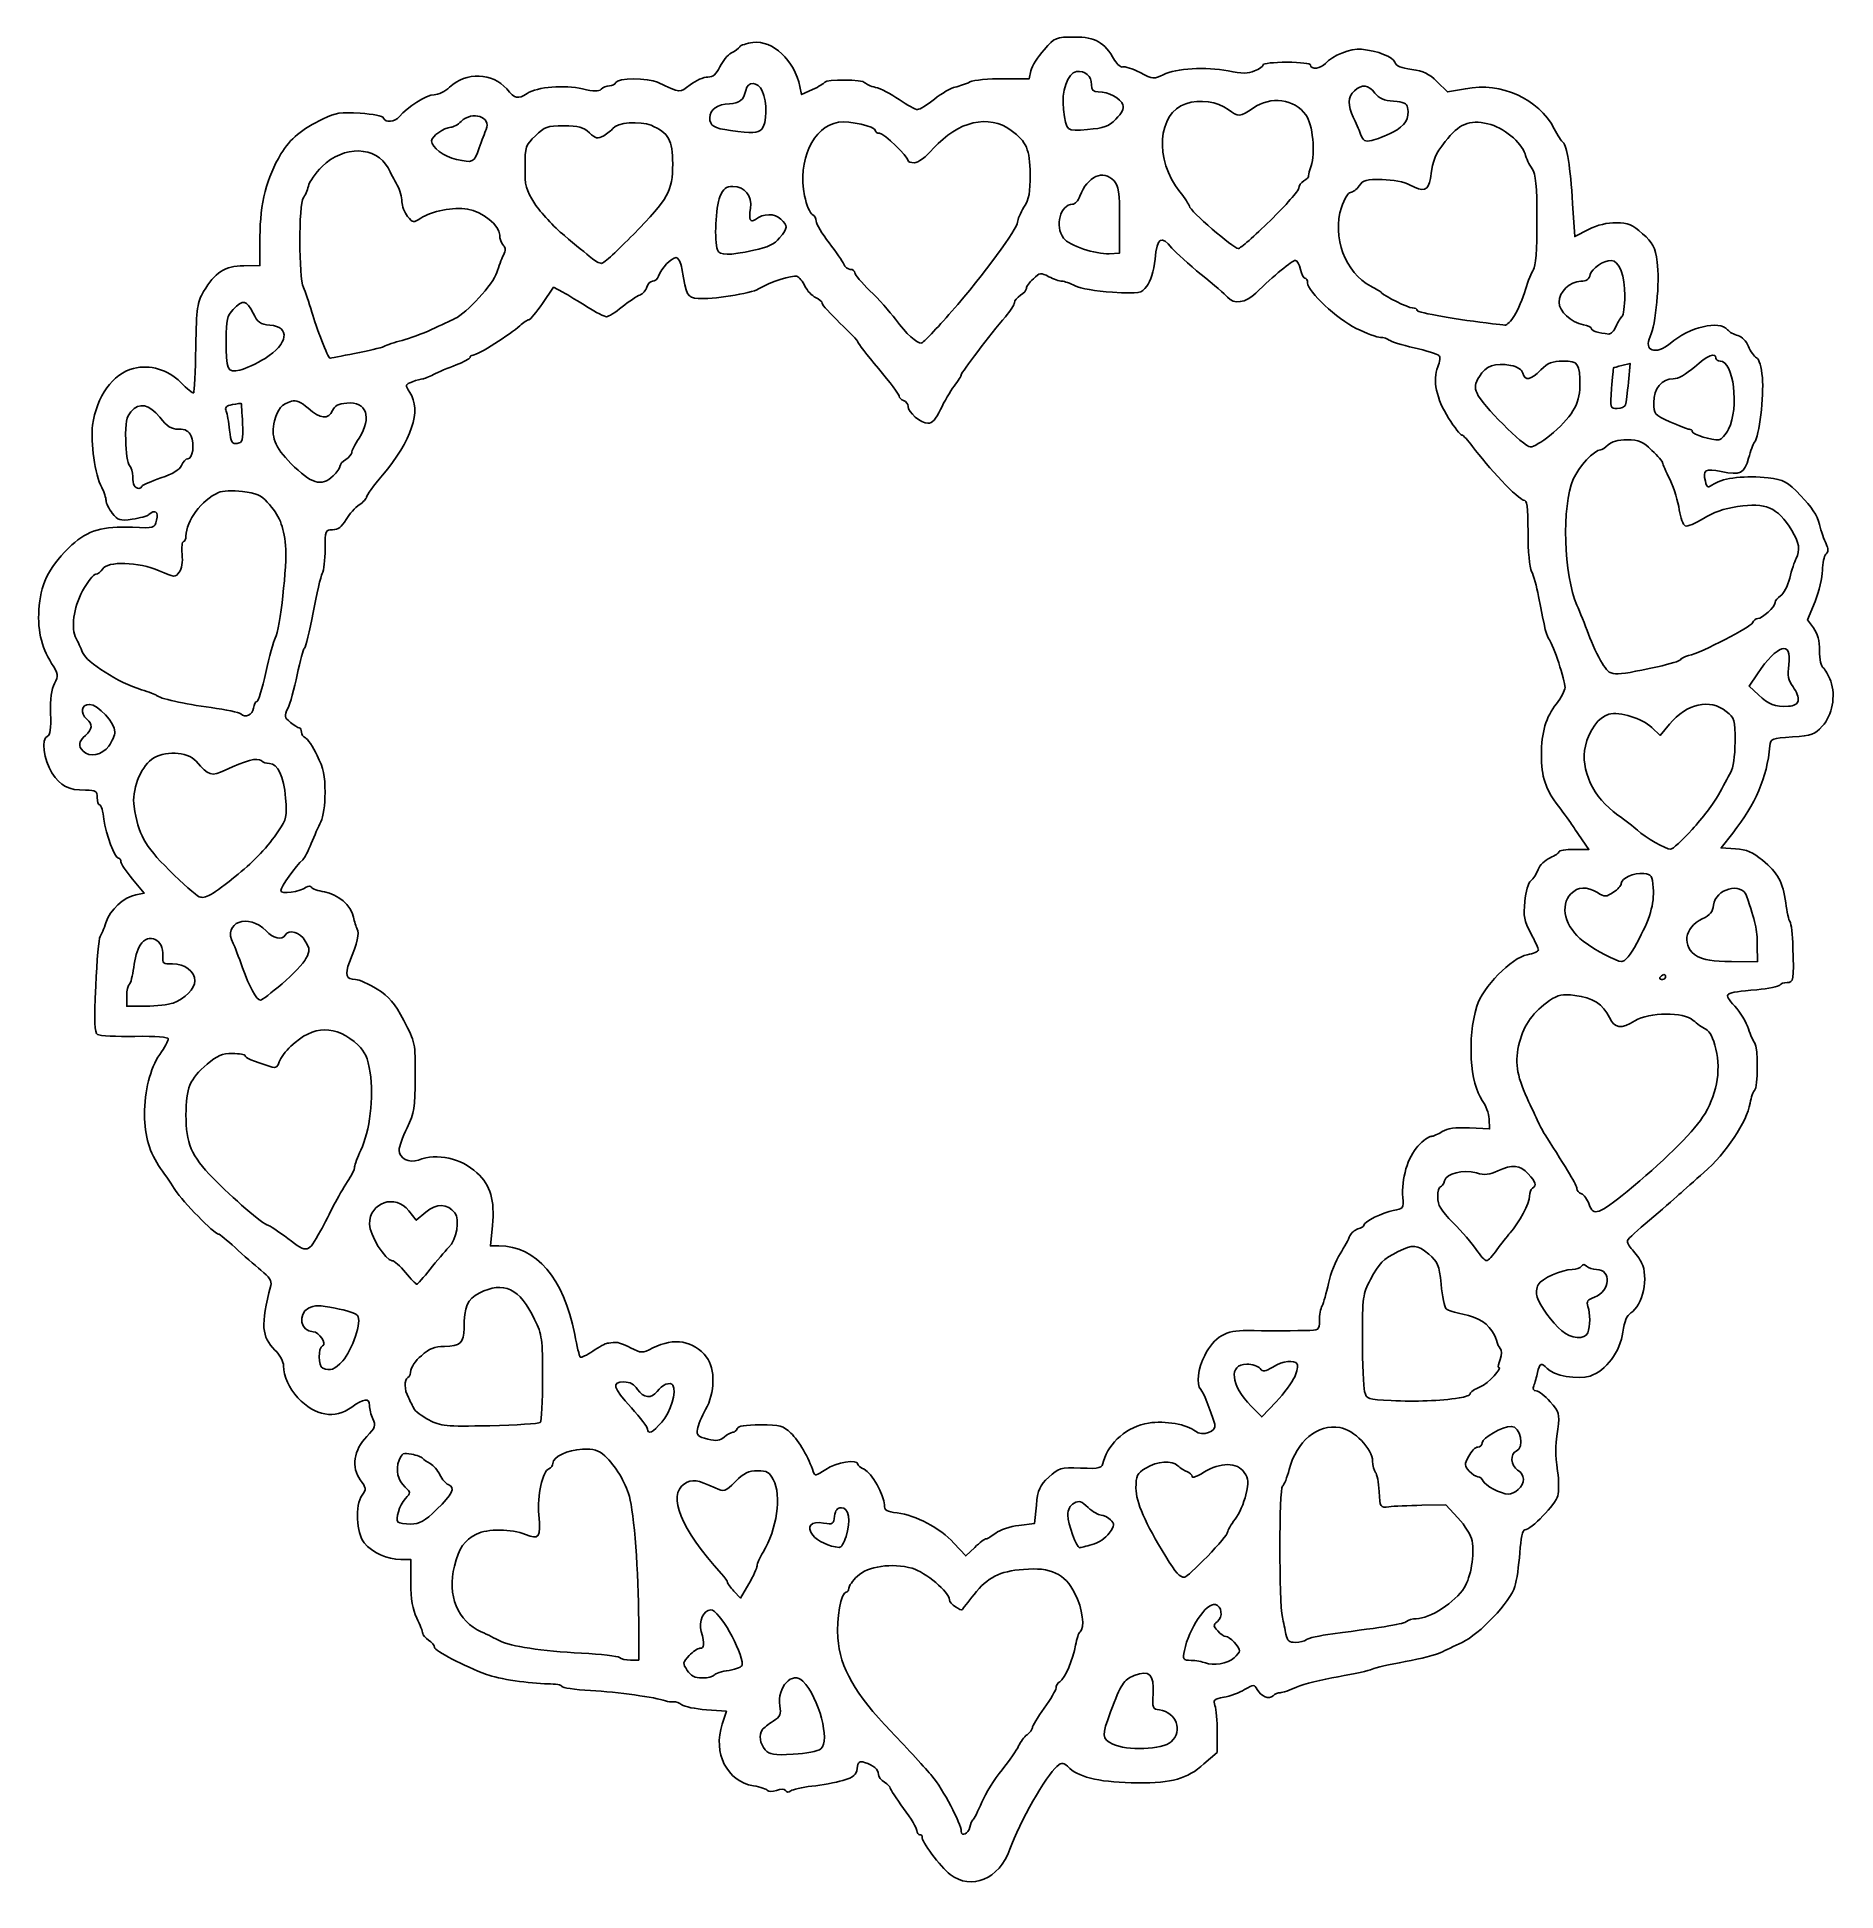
# Model space of a CAD drawing. Header units: centimetres. Extents: x -7.8 to 8.3, y -9 to 7.6.
import ezdxf

# ---------------------------------------------------------------- set-up
doc = ezdxf.new("R2010")
doc.units = ezdxf.units.CM
doc.header["$MEASUREMENT"] = 0
doc.layers.add('Layer 1', color=7, linetype='Continuous')

msp = doc.modelspace()

# ---------------------------------------------------------------- linework, layer by layer
at = {"layer": 'Layer 1'}
for points, knots in [([(0.37693, -8.87448), (0.28725, -8.8038), (0.11511, -8.57393), (0.12602, -8.53943), (0.12602, -8.53943), (0.12947, -8.52851), (0.12039, -8.51958), (0.10583, -8.51958), (0.10583, -8.51958), (0.09128, -8.51958), (0.07937, -8.50303), (0.07937, -8.4828), (0.07937, -8.4828), (0.07937, -8.46257), (0.02579, -8.37324), (-0.03969, -8.28429), (-0.03969, -8.28429), (-0.10517, -8.19534), (-0.15875, -8.11355), (-0.15875, -8.10254), (-0.15875, -8.10254), (-0.15875, -8.09153), (-0.18256, -8.06765), (-0.21167, -8.04947), (-0.21167, -8.04947), (-0.24077, -8.03129), (-0.26459, -8.00012), (-0.26459, -7.9802), (-0.26459, -7.9802), (-0.26459, -7.93666), (-0.31015, -7.89736), (-0.38839, -7.8734), (-0.38839, -7.8734), (-0.43666, -7.85862), (-0.44743, -7.86734), (-0.45454, -7.92694), (-0.45454, -7.92694), (-0.46158, -7.98596), (-0.48339, -8.00415), (-0.58209, -8.03327), (-0.58209, -8.03327), (-0.64757, -8.05259), (-0.77259, -8.07622), (-0.8599, -8.08577), (-0.8599, -8.08577), (-0.94721, -8.09533), (-1.03247, -8.11408), (-1.04937, -8.12744), (-1.04937, -8.12744), (-1.06831, -8.14242), (-1.08642, -8.14149), (-1.09661, -8.125), (-1.09661, -8.125), (-1.10723, -8.10782), (-1.1361, -8.107), (-1.1774, -8.1227), (-1.1774, -8.1227), (-1.21381, -8.13654), (-1.24787, -8.1371), (-1.25598, -8.12399), (-1.25598, -8.12399), (-1.26385, -8.11126), (-1.32054, -8.09235), (-1.38196, -8.08198), (-1.38196, -8.08198), (-1.61908, -8.04192), (-1.7468, -7.78978), (-1.66138, -7.53033), (-1.66138, -7.53033), (-1.66138, -7.53033), (-1.62333, -7.41476), (-1.62333, -7.41476), (-1.62333, -7.41476), (-1.62333, -7.41476), (-1.80347, -7.40187), (-1.80347, -7.40187), (-1.80347, -7.40187), (-1.90254, -7.39478), (-2.00075, -7.37475), (-2.02172, -7.35735), (-2.02172, -7.35735), (-2.04268, -7.33995), (-2.0756, -7.32832), (-2.09487, -7.3315), (-2.09487, -7.3315), (-2.11414, -7.33468), (-2.14777, -7.33076), (-2.16959, -7.32279), (-2.16959, -7.32279), (-2.2574, -7.29072), (-2.59435, -7.24398), (-2.83766, -7.23011), (-2.83766, -7.23011), (-2.97954, -7.22202), (-3.09563, -7.20523), (-3.09563, -7.1928), (-3.09563, -7.1928), (-3.09563, -7.18036), (-3.15218, -7.1701), (-3.22131, -7.16999), (-3.22131, -7.16999), (-3.37645, -7.16975), (-3.66392, -7.126), (-3.77032, -7.08646), (-3.77032, -7.08646), (-3.96619, -7.01366), (-4.23334, -6.87425), (-4.23334, -6.84483), (-4.23334, -6.84483), (-4.23334, -6.82705), (-4.25715, -6.79763), (-4.28626, -6.77945), (-4.28626, -6.77945), (-4.31536, -6.76127), (-4.33918, -6.73402), (-4.33918, -6.71889), (-4.33918, -6.71889), (-4.33918, -6.70376), (-4.36299, -6.64209), (-4.3921, -6.58185), (-4.3921, -6.58185), (-4.43115, -6.50102), (-4.44502, -6.41818), (-4.44502, -6.26563), (-4.44502, -6.26563), (-4.44502, -6.26563), (-4.445, -6.05896), (-4.445, -6.05896), (-4.445, -6.05896), (-4.445, -6.05896), (-4.53437, -6.05896), (-4.53437, -6.05896), (-4.53437, -6.05896), (-4.65767, -6.05896), (-4.79082, -5.99837), (-4.86172, -5.91001), (-4.86172, -5.91001), (-4.93467, -5.81909), (-4.94531, -5.57593), (-4.88041, -5.48326), (-4.88041, -5.48326), (-4.8428, -5.42956), (-4.84413, -5.41877), (-4.89735, -5.34679), (-4.89735, -5.34679), (-4.97908, -5.23624), (-4.95551, -5.07818), (-4.83942, -4.95841), (-4.83942, -4.95841), (-4.76208, -4.87862), (-4.75653, -4.86281), (-4.78441, -4.80162), (-4.78441, -4.80162), (-4.80146, -4.76418), (-4.81542, -4.7103), (-4.81542, -4.68188), (-4.81542, -4.68188), (-4.81542, -4.61221), (-4.86642, -4.61686), (-4.97417, -4.69635), (-4.97417, -4.69635), (-5.12422, -4.80705), (-5.30047, -4.77642), (-5.45535, -4.61272), (-5.45535, -4.61272), (-5.53447, -4.5291), (-5.58271, -4.4206), (-5.58271, -4.32625), (-5.58271, -4.32625), (-5.58271, -4.29194), (-5.61755, -4.22902), (-5.66014, -4.18643), (-5.66014, -4.18643), (-5.78176, -4.06481), (-5.78811, -3.96767), (-5.69788, -3.609), (-5.69788, -3.609), (-5.68743, -3.56746), (-5.70943, -3.53313), (-5.78545, -3.47235), (-5.78545, -3.47235), (-5.84129, -3.42771), (-5.94519, -3.33659), (-6.01633, -3.26986), (-6.01633, -3.26986), (-6.08747, -3.20314), (-6.15542, -3.14854), (-6.16733, -3.14854), (-6.16733, -3.14854), (-6.20045, -3.14854), (-6.48865, -2.85514), (-6.54844, -2.76055), (-6.54844, -2.76055), (-6.57754, -2.7145), (-6.63783, -2.62521), (-6.68241, -2.56211), (-6.68241, -2.56211), (-6.78251, -2.42042), (-6.82625, -2.27438), (-6.82625, -2.08183), (-6.82625, -2.08183), (-6.82625, -1.86543), (-6.77665, -1.66861), (-6.69048, -1.54305), (-6.69048, -1.54305), (-6.64873, -1.48222), (-6.61458, -1.41994), (-6.61458, -1.40465), (-6.61458, -1.40465), (-6.61458, -1.38661), (-6.71946, -1.37839), (-6.91347, -1.38123), (-6.91347, -1.38123), (-7.07786, -1.38364), (-7.22775, -1.3761), (-7.24658, -1.36446), (-7.24658, -1.36446), (-7.2735, -1.34782), (-7.27689, -1.25508), (-7.26245, -0.92962), (-7.26245, -0.92962), (-7.25236, -0.70209), (-7.23498, -0.50402), (-7.22383, -0.48947), (-7.22383, -0.48947), (-7.21268, -0.47492), (-7.18931, -0.41875), (-7.17189, -0.36466), (-7.17189, -0.36466), (-7.13546, -0.25154), (-7.01151, -0.13626), (-6.90297, -0.11455), (-6.90297, -0.11455), (-6.90297, -0.11455), (-6.82833, -0.09962), (-6.82833, -0.09962), (-6.82833, -0.09962), (-6.82833, -0.09962), (-6.93312, 0.02466), (-6.93312, 0.02466), (-6.93312, 0.02466), (-6.99076, 0.093), (-7.03792, 0.16304), (-7.03792, 0.1803), (-7.03792, 0.1803), (-7.03792, 0.19755), (-7.04701, 0.21167), (-7.05813, 0.21167), (-7.05813, 0.21167), (-7.09269, 0.21167), (-7.17295, 0.42541), (-7.18887, 0.55983), (-7.18887, 0.55983), (-7.19721, 0.63028), (-7.21429, 0.68792), (-7.22681, 0.68792), (-7.22681, 0.68792), (-7.23934, 0.68792), (-7.24958, 0.71768), (-7.24958, 0.75406), (-7.24958, 0.75406), (-7.24958, 0.81341), (-7.26028, 0.82021), (-7.35369, 0.82021), (-7.35369, 0.82021), (-7.50692, 0.82021), (-7.57468, 0.85525), (-7.65441, 0.97573), (-7.65441, 0.97573), (-7.73108, 1.09158), (-7.75347, 1.28275), (-7.69276, 1.30318), (-7.69276, 1.30318), (-7.66956, 1.31099), (-7.66156, 1.37149), (-7.66597, 1.50577), (-7.66597, 1.50577), (-7.67022, 1.63538), (-7.65937, 1.72215), (-7.63237, 1.77436), (-7.63237, 1.77436), (-7.59504, 1.84655), (-7.59662, 1.85803), (-7.65713, 1.95388), (-7.65713, 1.95388), (-7.75417, 2.1076), (-7.78717, 2.26223), (-7.76783, 2.4726), (-7.76783, 2.4726), (-7.74836, 2.6844), (-7.66557, 2.83728), (-7.47541, 3.01256), (-7.47541, 3.01256), (-7.33436, 3.14257), (-7.19628, 3.18305), (-6.93513, 3.17093), (-6.93513, 3.17093), (-6.73923, 3.16184), (-6.73769, 3.16229), (-6.71818, 3.23453), (-6.71818, 3.23453), (-6.69818, 3.30859), (-6.73403, 3.33399), (-6.78788, 3.28392), (-6.78788, 3.28392), (-6.8017, 3.27107), (-6.86828, 3.25267), (-6.93583, 3.24304), (-6.93583, 3.24304), (-7.0477, 3.22709), (-7.06362, 3.23185), (-7.11442, 3.29643), (-7.11442, 3.29643), (-7.1451, 3.33543), (-7.17027, 3.38657), (-7.17036, 3.41007), (-7.17036, 3.41007), (-7.17045, 3.43357), (-7.18814, 3.48658), (-7.20967, 3.52787), (-7.20967, 3.52787), (-7.26886, 3.64135), (-7.31094, 3.92978), (-7.29073, 4.08345), (-7.29073, 4.08345), (-7.25698, 4.34005), (-7.10911, 4.54549), (-6.92512, 4.59141), (-6.92512, 4.59141), (-6.7779, 4.62815), (-6.61837, 4.58108), (-6.50463, 4.46734), (-6.50463, 4.46734), (-6.44626, 4.40897), (-6.39321, 4.3665), (-6.38674, 4.37297), (-6.38674, 4.37297), (-6.38027, 4.37944), (-6.37181, 4.562), (-6.36795, 4.77866), (-6.36795, 4.77866), (-6.36154, 5.13789), (-6.35543, 5.18192), (-6.29856, 5.27843), (-6.29856, 5.27843), (-6.19749, 5.44996), (-6.10797, 5.50747), (-5.9397, 5.50898), (-5.9397, 5.50898), (-5.9397, 5.50898), (-5.79437, 5.51029), (-5.79437, 5.51029), (-5.79437, 5.51029), (-5.79437, 5.51029), (-5.79437, 5.76861), (-5.79437, 5.76861), (-5.79437, 5.76861), (-5.79437, 6.06383), (-5.73403, 6.30173), (-5.60664, 6.50877), (-5.60664, 6.50877), (-5.52068, 6.64848), (-5.42409, 6.72902), (-5.22925, 6.82345), (-5.22925, 6.82345), (-5.11844, 6.87716), (-5.07295, 6.88398), (-4.89973, 6.87286), (-4.89973, 6.87286), (-4.78394, 6.86543), (-4.69452, 6.84721), (-4.68874, 6.82988), (-4.68874, 6.82988), (-4.67381, 6.78509), (-4.58894, 6.79351), (-4.54745, 6.84389), (-4.54745, 6.84389), (-4.47681, 6.92969), (-4.30387, 7.03792), (-4.23743, 7.03792), (-4.23743, 7.03792), (-4.20039, 7.03792), (-4.13802, 7.06864), (-4.09883, 7.10619), (-4.09883, 7.10619), (-3.95447, 7.2445), (-3.71201, 7.23684), (-3.58851, 7.09007), (-3.58851, 7.09007), (-3.51355, 7.00098), (-3.48849, 6.99554), (-3.40505, 7.05021), (-3.40505, 7.05021), (-3.31585, 7.10865), (-3.06947, 7.129), (-2.91108, 7.091), (-2.91108, 7.091), (-2.80985, 7.06671), (-2.76607, 7.06585), (-2.74423, 7.08769), (-2.74423, 7.08769), (-2.72795, 7.10397), (-2.69419, 7.11729), (-2.6692, 7.11729), (-2.6692, 7.11729), (-2.64422, 7.11729), (-2.61936, 7.13054), (-2.61396, 7.14674), (-2.61396, 7.14674), (-2.60026, 7.18783), (-2.32528, 7.1905), (-2.23992, 7.15037), (-2.23992, 7.15037), (-2.02732, 7.05041), (-2.04543, 7.05189), (-1.94747, 7.1266), (-1.94747, 7.1266), (-1.89695, 7.16514), (-1.82641, 7.19667), (-1.79072, 7.19667), (-1.79072, 7.19667), (-1.74261, 7.19667), (-1.7145, 7.22053), (-1.68205, 7.28892), (-1.68205, 7.28892), (-1.65797, 7.33966), (-1.61197, 7.39502), (-1.57982, 7.41194), (-1.57982, 7.41194), (-1.54767, 7.42887), (-1.51415, 7.45374), (-1.50533, 7.46722), (-1.50533, 7.46722), (-1.49651, 7.4807), (-1.44294, 7.49782), (-1.38627, 7.50527), (-1.38627, 7.50527), (-1.21062, 7.52836), (-1.01516, 7.34479), (-0.96676, 7.11128), (-0.96676, 7.11128), (-0.96676, 7.11128), (-0.9518, 7.03912), (-0.9518, 7.03912), (-0.9518, 7.03912), (-0.9518, 7.03912), (-0.85294, 7.08483), (-0.85294, 7.08483), (-0.85294, 7.08483), (-0.79855, 7.10995), (-0.75009, 7.13945), (-0.74524, 7.15036), (-0.74524, 7.15036), (-0.7325, 7.17903), (-0.40286, 7.17484), (-0.3849, 7.14578), (-0.3849, 7.14578), (-0.3766, 7.13235), (-0.33417, 7.11353), (-0.29061, 7.10396), (-0.29061, 7.10396), (-0.24705, 7.09439), (-0.15222, 7.04585), (-0.07988, 6.99609), (-0.07988, 6.99609), (-0.00754, 6.94633), (0.06682, 6.90573), (0.08536, 6.90587), (0.08536, 6.90587), (0.1039, 6.90601), (0.17171, 6.94797), (0.23604, 6.9991), (0.23604, 6.9991), (0.30037, 7.05024), (0.38372, 7.09867), (0.42125, 7.10673), (0.42125, 7.10673), (0.45878, 7.11479), (0.51828, 7.13534), (0.55347, 7.1524), (0.55347, 7.1524), (0.58882, 7.16953), (0.72153, 7.18245), (0.85, 7.18126), (0.85, 7.18126), (0.85, 7.18126), (1.08255, 7.17911), (1.08255, 7.17911), (1.08255, 7.17911), (1.08255, 7.17911), (1.0987, 7.25265), (1.0987, 7.25265), (1.0987, 7.25265), (1.10758, 7.2931), (1.16031, 7.37741), (1.21586, 7.44001), (1.21586, 7.44001), (1.31543, 7.55224), (1.31932, 7.55385), (1.48974, 7.55385), (1.48974, 7.55385), (1.67651, 7.55385), (1.7507, 7.51118), (1.84717, 7.34827), (1.84717, 7.34827), (1.87104, 7.30796), (1.90432, 7.28026), (1.92113, 7.28671), (1.92113, 7.28671), (1.93794, 7.29316), (2.00678, 7.27055), (2.07411, 7.23646), (2.07411, 7.23646), (2.19102, 7.17727), (2.20038, 7.17642), (2.28227, 7.21756), (2.28227, 7.21756), (2.39585, 7.27462), (2.663, 7.28994), (2.86196, 7.25079), (2.86196, 7.25079), (2.98629, 7.22633), (3.03958, 7.22634), (3.0987, 7.25083), (3.0987, 7.25083), (3.14066, 7.26824), (3.175, 7.29292), (3.175, 7.30571), (3.175, 7.30571), (3.175, 7.3185), (3.27025, 7.32896), (3.38667, 7.32896), (3.38667, 7.32896), (3.51014, 7.32896), (3.59834, 7.31794), (3.59834, 7.3025), (3.59834, 7.3025), (3.59834, 7.26097), (3.69398, 7.27157), (3.73194, 7.31731), (3.73194, 7.31731), (3.78986, 7.3871), (3.96032, 7.45523), (4.05296, 7.4456), (4.05296, 7.4456), (4.19942, 7.43038), (4.33736, 7.37634), (4.35264, 7.32819), (4.35264, 7.32819), (4.3627, 7.29648), (4.40827, 7.2772), (4.50275, 7.26466), (4.50275, 7.26466), (4.60889, 7.25058), (4.65837, 7.2267), (4.73014, 7.15494), (4.73014, 7.15494), (4.73014, 7.15494), (4.82187, 7.06321), (4.82187, 7.06321), (4.82187, 7.06321), (4.82187, 7.06321), (4.98362, 7.09254), (4.98362, 7.09254), (4.98362, 7.09254), (5.30874, 7.1515), (5.63414, 7.00454), (5.77794, 6.7338), (5.77794, 6.7338), (5.80881, 6.67568), (5.84425, 6.62062), (5.8567, 6.61145), (5.8567, 6.61145), (5.89095, 6.58621), (5.92112, 6.39269), (5.94183, 6.0654), (5.94183, 6.0654), (5.94183, 6.0654), (5.96048, 5.77074), (5.96048, 5.77074), (5.96048, 5.77074), (5.96048, 5.77074), (6.08366, 5.83316), (6.08366, 5.83316), (6.08366, 5.83316), (6.16476, 5.87426), (6.24983, 5.89493), (6.33268, 5.89368), (6.33268, 5.89368), (6.43842, 5.89208), (6.4758, 5.87645), (6.56667, 5.7958), (6.56667, 5.7958), (6.66145, 5.71169), (6.67767, 5.68031), (6.69782, 5.54204), (6.69782, 5.54204), (6.72246, 5.373), (6.68571, 4.97826), (6.63589, 4.87672), (6.63589, 4.87672), (6.57238, 4.7473), (6.68633, 4.70733), (6.81302, 4.81459), (6.81302, 4.81459), (6.98685, 4.96176), (7.25355, 5.02533), (7.3268, 4.93706), (7.3268, 4.93706), (7.34373, 4.91666), (7.38535, 4.893), (7.41929, 4.88448), (7.41929, 4.88448), (7.45482, 4.87556), (7.49512, 4.8349), (7.51428, 4.78865), (7.51428, 4.78865), (7.53258, 4.74446), (7.56481, 4.69866), (7.58589, 4.68686), (7.58589, 4.68686), (7.60963, 4.67357), (7.62962, 4.60585), (7.63841, 4.50889), (7.63841, 4.50889), (7.65309, 4.34696), (7.60876, 3.97957), (7.56863, 3.9305), (7.56863, 3.9305), (7.55607, 3.91515), (7.5321, 3.85137), (7.51537, 3.78877), (7.51537, 3.78877), (7.47896, 3.65262), (7.4411, 3.63406), (7.27085, 3.66894), (7.27085, 3.66894), (7.12874, 3.69805), (7.1036, 3.68292), (7.1286, 3.58334), (7.1286, 3.58334), (7.14404, 3.52181), (7.1481, 3.52056), (7.20712, 3.55924), (7.20712, 3.55924), (7.28921, 3.61303), (7.4981, 3.63609), (7.69015, 3.61258), (7.69015, 3.61258), (7.83227, 3.59518), (7.85611, 3.58213), (7.98219, 3.45269), (7.98219, 3.45269), (8.07736, 3.35499), (8.12843, 3.27656), (8.14866, 3.19706), (8.14866, 3.19706), (8.16471, 3.13398), (8.19139, 3.05535), (8.20796, 3.02231), (8.20796, 3.02231), (8.23068, 2.977), (8.23041, 2.95458), (8.20686, 2.93103), (8.20686, 2.93103), (8.18969, 2.91386), (8.17564, 2.84838), (8.17564, 2.78552), (8.17564, 2.78552), (8.17564, 2.72266), (8.14562, 2.59734), (8.10893, 2.50704), (8.10893, 2.50704), (8.10893, 2.50704), (8.04222, 2.34285), (8.04222, 2.34285), (8.04222, 2.34285), (8.04222, 2.34285), (8.09571, 2.27051), (8.09571, 2.27051), (8.09571, 2.27051), (8.13258, 2.22064), (8.1492, 2.15714), (8.1492, 2.06612), (8.1492, 2.06612), (8.1492, 1.98905), (8.16303, 1.92526), (8.18242, 1.91291), (8.18242, 1.91291), (8.20069, 1.90127), (8.23079, 1.84831), (8.24931, 1.79522), (8.24931, 1.79522), (8.29592, 1.66157), (8.26441, 1.49299), (8.17385, 1.39156), (8.17385, 1.39156), (8.10767, 1.31744), (8.08233, 1.30842), (7.90669, 1.29644), (7.90669, 1.29644), (7.72316, 1.28393), (7.71228, 1.27963), (7.706, 1.21706), (7.706, 1.21706), (7.67669, 0.92539), (7.58057, 0.7), (7.37314, 0.43654), (7.37314, 0.43654), (7.37314, 0.43654), (7.26898, 0.30425), (7.26898, 0.30425), (7.26898, 0.30425), (7.26898, 0.30425), (7.39755, 0.29594), (7.39755, 0.29594), (7.39755, 0.29594), (7.49828, 0.28943), (7.5507, 0.26749), (7.63964, 0.19461), (7.63964, 0.19461), (7.77845, 0.08087), (7.82335, -0.00192), (7.847, -0.18771), (7.847, -0.18771), (7.85702, -0.26638), (7.87429, -0.34266), (7.88538, -0.35721), (7.88538, -0.35721), (7.89647, -0.37176), (7.90844, -0.47297), (7.91198, -0.58211), (7.91198, -0.58211), (7.92158, -0.87823), (7.91806, -0.89961), (7.85973, -0.89961), (7.85973, -0.89961), (7.83148, -0.89961), (7.80198, -0.90995), (7.79417, -0.92259), (7.79417, -0.92259), (7.78636, -0.93523), (7.69338, -0.95369), (7.58756, -0.9636), (7.58756, -0.9636), (7.28606, -0.99186), (7.2849, -0.99272), (7.39082, -1.10996), (7.39082, -1.10996), (7.44062, -1.16509), (7.49615, -1.25639), (7.51422, -1.31287), (7.51422, -1.31287), (7.53229, -1.36934), (7.55754, -1.42686), (7.57033, -1.44068), (7.57033, -1.44068), (7.60117, -1.474), (7.60038, -1.84479), (7.56944, -1.86391), (7.56944, -1.86391), (7.55615, -1.87212), (7.53771, -1.92366), (7.52846, -1.97843), (7.52846, -1.97843), (7.50028, -2.14522), (7.31487, -2.42298), (7.11432, -2.59882), (7.11432, -2.59882), (7.03595, -2.66754), (6.93611, -2.75647), (6.89245, -2.79644), (6.89245, -2.79644), (6.84879, -2.83641), (6.72973, -2.93903), (6.62787, -3.02448), (6.62787, -3.02448), (6.52601, -3.10993), (6.43841, -3.19151), (6.43321, -3.20578), (6.43321, -3.20578), (6.42801, -3.22004), (6.44736, -3.25765), (6.47621, -3.28935), (6.47621, -3.28935), (6.50505, -3.32105), (6.54205, -3.373), (6.55842, -3.40478), (6.55842, -3.40478), (6.62387, -3.53186), (6.56831, -3.78949), (6.46149, -3.85423), (6.46149, -3.85423), (6.42625, -3.87559), (6.40456, -3.92887), (6.39173, -4.02556), (6.39173, -4.02556), (6.3689, -4.19766), (6.23812, -4.37253), (6.09755, -4.41892), (6.09755, -4.41892), (5.99002, -4.45441), (5.7665, -4.41437), (5.71313, -4.35007), (5.71313, -4.35007), (5.66715, -4.29467), (5.64401, -4.30425), (5.62762, -4.38547), (5.62762, -4.38547), (5.61954, -4.42549), (5.60488, -4.47907), (5.59502, -4.50453), (5.59502, -4.50453), (5.58283, -4.53604), (5.58982, -4.55083), (5.61688, -4.55083), (5.61688, -4.55083), (5.63876, -4.55083), (5.69506, -4.59457), (5.742, -4.64803), (5.742, -4.64803), (5.82326, -4.74058), (5.82645, -4.75229), (5.80865, -4.89277), (5.80865, -4.89277), (5.78428, -5.08512), (5.78426, -5.09365), (5.8077, -5.26972), (5.8077, -5.26972), (5.81869, -5.35224), (5.81983, -5.45102), (5.81025, -5.48922), (5.81025, -5.48922), (5.79162, -5.5632), (5.56817, -5.79438), (5.51523, -5.79438), (5.51523, -5.79438), (5.49474, -5.79438), (5.47866, -5.86629), (5.46936, -5.99943), (5.46936, -5.99943), (5.46149, -6.11221), (5.44198, -6.24754), (5.42601, -6.30017), (5.42601, -6.30017), (5.3848, -6.43594), (5.10706, -6.72984), (4.954, -6.79964), (4.954, -6.79964), (4.88506, -6.83108), (4.79888, -6.87223), (4.7625, -6.89107), (4.7625, -6.89107), (4.72612, -6.90992), (4.58324, -6.94609), (4.445, -6.97145), (4.445, -6.97145), (4.30676, -6.99681), (4.1736, -7.0277), (4.14909, -7.0401), (4.14909, -7.0401), (4.12458, -7.0525), (3.98766, -7.08228), (3.84482, -7.10628), (3.84482, -7.10628), (3.70198, -7.13028), (3.53516, -7.17235), (3.47411, -7.19975), (3.47411, -7.19975), (3.41306, -7.22716), (3.34698, -7.24958), (3.32727, -7.24958), (3.32727, -7.24958), (3.30755, -7.24958), (3.27913, -7.26188), (3.2641, -7.27691), (3.2641, -7.27691), (3.22874, -7.31227), (3.15426, -7.28323), (3.12101, -7.22111), (3.12101, -7.22111), (3.09574, -7.17389), (3.09232, -7.17393), (3.0093, -7.22228), (3.0093, -7.22228), (2.9622, -7.24971), (2.87865, -7.28038), (2.82364, -7.29043), (2.82364, -7.29043), (2.73542, -7.30654), (2.72606, -7.31535), (2.74426, -7.36513), (2.74426, -7.36513), (2.75561, -7.39617), (2.7649, -7.50292), (2.7649, -7.60235), (2.7649, -7.60235), (2.7649, -7.60235), (2.7649, -7.78313), (2.7649, -7.78313), (2.7649, -7.78313), (2.7649, -7.78313), (2.64584, -7.88642), (2.64584, -7.88642), (2.64584, -7.88642), (2.48872, -8.02272), (2.36884, -8.05678), (2.05053, -8.05553), (2.05053, -8.05553), (1.74284, -8.05432), (1.53729, -8.01029), (1.44647, -7.92612), (1.44647, -7.92612), (1.3868, -7.87082), (1.3783, -7.86953), (1.33072, -7.90859), (1.33072, -7.90859), (1.23508, -7.9871), (0.99603, -8.40895), (0.91071, -8.64978), (0.91071, -8.64978), (0.81651, -8.91568), (0.56406, -9.02196), (0.37693, -8.87449), (0.37693, -8.87449), (0.37693, -8.87449), (0.37693, -8.87448), (0.37693, -8.87448)], [0, 0, 0, 0, 0.00429185, 0.00429185, 0.00429185, 0.00429185, 0.00858369, 0.00858369, 0.00858369, 0.00858369, 0.01287554, 0.01287554, 0.01287554, 0.01287554, 0.01716738, 0.01716738, 0.01716738, 0.01716738, 0.02145923, 0.02145923, 0.02145923, 0.02145923, 0.02575107, 0.02575107, 0.02575107, 0.02575107, 0.03004292, 0.03004292, 0.03004292, 0.03004292, 0.03433476, 0.03433476, 0.03433476, 0.03433476, 0.03862661, 0.03862661, 0.03862661, 0.03862661, 0.04291845, 0.04291845, 0.04291845, 0.04291845, 0.0472103, 0.0472103, 0.0472103, 0.0472103, 0.05150215, 0.05150215, 0.05150215, 0.05150215, 0.05579399, 0.05579399, 0.05579399, 0.05579399, 0.06008584, 0.06008584, 0.06008584, 0.06008584, 0.06437768, 0.06437768, 0.06437768, 0.06437768, 0.06866953, 0.06866953, 0.06866953, 0.06866953, 0.07296137, 0.07296137, 0.07296137, 0.07296137, 0.07725322, 0.07725322, 0.07725322, 0.07725322, 0.08154506, 0.08154506, 0.08154506, 0.08154506, 0.08583691, 0.08583691, 0.08583691, 0.08583691, 0.09012876, 0.09012876, 0.09012876, 0.09012876, 0.0944206, 0.0944206, 0.0944206, 0.0944206, 0.09871245, 0.09871245, 0.09871245, 0.09871245, 0.10300429, 0.10300429, 0.10300429, 0.10300429, 0.10729614, 0.10729614, 0.10729614, 0.10729614, 0.11158798, 0.11158798, 0.11158798, 0.11158798, 0.11587983, 0.11587983, 0.11587983, 0.11587983, 0.12017167, 0.12017167, 0.12017167, 0.12017167, 0.12446352, 0.12446352, 0.12446352, 0.12446352, 0.12875536, 0.12875536, 0.12875536, 0.12875536, 0.13304721, 0.13304721, 0.13304721, 0.13304721, 0.13733906, 0.13733906, 0.13733906, 0.13733906, 0.1416309, 0.1416309, 0.1416309, 0.1416309, 0.14592275, 0.14592275, 0.14592275, 0.14592275, 0.15021459, 0.15021459, 0.15021459, 0.15021459, 0.15450644, 0.15450644, 0.15450644, 0.15450644, 0.15879828, 0.15879828, 0.15879828, 0.15879828, 0.16309013, 0.16309013, 0.16309013, 0.16309013, 0.16738197, 0.16738197, 0.16738197, 0.16738197, 0.17167382, 0.17167382, 0.17167382, 0.17167382, 0.17596567, 0.17596567, 0.17596567, 0.17596567, 0.18025751, 0.18025751, 0.18025751, 0.18025751, 0.18454936, 0.18454936, 0.18454936, 0.18454936, 0.1888412, 0.1888412, 0.1888412, 0.1888412, 0.19313305, 0.19313305, 0.19313305, 0.19313305, 0.19742489, 0.19742489, 0.19742489, 0.19742489, 0.20171674, 0.20171674, 0.20171674, 0.20171674, 0.20600858, 0.20600858, 0.20600858, 0.20600858, 0.21030043, 0.21030043, 0.21030043, 0.21030043, 0.21459227, 0.21459227, 0.21459227, 0.21459227, 0.21888412, 0.21888412, 0.21888412, 0.21888412, 0.22317597, 0.22317597, 0.22317597, 0.22317597, 0.22746781, 0.22746781, 0.22746781, 0.22746781, 0.23175966, 0.23175966, 0.23175966, 0.23175966, 0.2360515, 0.2360515, 0.2360515, 0.2360515, 0.24034335, 0.24034335, 0.24034335, 0.24034335, 0.24463519, 0.24463519, 0.24463519, 0.24463519, 0.24892704, 0.24892704, 0.24892704, 0.24892704, 0.25321888, 0.25321888, 0.25321888, 0.25321888, 0.25751073, 0.25751073, 0.25751073, 0.25751073, 0.26180258, 0.26180258, 0.26180258, 0.26180258, 0.26609442, 0.26609442, 0.26609442, 0.26609442, 0.27038627, 0.27038627, 0.27038627, 0.27038627, 0.27467811, 0.27467811, 0.27467811, 0.27467811, 0.27896996, 0.27896996, 0.27896996, 0.27896996, 0.2832618, 0.2832618, 0.2832618, 0.2832618, 0.28755365, 0.28755365, 0.28755365, 0.28755365, 0.29184549, 0.29184549, 0.29184549, 0.29184549, 0.29613734, 0.29613734, 0.29613734, 0.29613734, 0.30042918, 0.30042918, 0.30042918, 0.30042918, 0.30472103, 0.30472103, 0.30472103, 0.30472103, 0.30901288, 0.30901288, 0.30901288, 0.30901288, 0.31330472, 0.31330472, 0.31330472, 0.31330472, 0.31759657, 0.31759657, 0.31759657, 0.31759657, 0.32188841, 0.32188841, 0.32188841, 0.32188841, 0.32618026, 0.32618026, 0.32618026, 0.32618026, 0.3304721, 0.3304721, 0.3304721, 0.3304721, 0.33476395, 0.33476395, 0.33476395, 0.33476395, 0.33905579, 0.33905579, 0.33905579, 0.33905579, 0.34334764, 0.34334764, 0.34334764, 0.34334764, 0.34763948, 0.34763948, 0.34763948, 0.34763948, 0.35193133, 0.35193133, 0.35193133, 0.35193133, 0.35622318, 0.35622318, 0.35622318, 0.35622318, 0.36051502, 0.36051502, 0.36051502, 0.36051502, 0.36480687, 0.36480687, 0.36480687, 0.36480687, 0.36909871, 0.36909871, 0.36909871, 0.36909871, 0.37339056, 0.37339056, 0.37339056, 0.37339056, 0.3776824, 0.3776824, 0.3776824, 0.3776824, 0.38197425, 0.38197425, 0.38197425, 0.38197425, 0.38626609, 0.38626609, 0.38626609, 0.38626609, 0.39055794, 0.39055794, 0.39055794, 0.39055794, 0.39484979, 0.39484979, 0.39484979, 0.39484979, 0.39914163, 0.39914163, 0.39914163, 0.39914163, 0.40343348, 0.40343348, 0.40343348, 0.40343348, 0.40772532, 0.40772532, 0.40772532, 0.40772532, 0.41201717, 0.41201717, 0.41201717, 0.41201717, 0.41630901, 0.41630901, 0.41630901, 0.41630901, 0.42060086, 0.42060086, 0.42060086, 0.42060086, 0.4248927, 0.4248927, 0.4248927, 0.4248927, 0.42918455, 0.42918455, 0.42918455, 0.42918455, 0.43347639, 0.43347639, 0.43347639, 0.43347639, 0.43776824, 0.43776824, 0.43776824, 0.43776824, 0.44206009, 0.44206009, 0.44206009, 0.44206009, 0.44635193, 0.44635193, 0.44635193, 0.44635193, 0.45064378, 0.45064378, 0.45064378, 0.45064378, 0.45493562, 0.45493562, 0.45493562, 0.45493562, 0.45922747, 0.45922747, 0.45922747, 0.45922747, 0.46351931, 0.46351931, 0.46351931, 0.46351931, 0.46781116, 0.46781116, 0.46781116, 0.46781116, 0.472103, 0.472103, 0.472103, 0.472103, 0.47639485, 0.47639485, 0.47639485, 0.47639485, 0.4806867, 0.4806867, 0.4806867, 0.4806867, 0.48497854, 0.48497854, 0.48497854, 0.48497854, 0.48927039, 0.48927039, 0.48927039, 0.48927039, 0.49356223, 0.49356223, 0.49356223, 0.49356223, 0.49785408, 0.49785408, 0.49785408, 0.49785408, 0.50214592, 0.50214592, 0.50214592, 0.50214592, 0.50643777, 0.50643777, 0.50643777, 0.50643777, 0.51072961, 0.51072961, 0.51072961, 0.51072961, 0.51502146, 0.51502146, 0.51502146, 0.51502146, 0.5193133, 0.5193133, 0.5193133, 0.5193133, 0.52360515, 0.52360515, 0.52360515, 0.52360515, 0.527897, 0.527897, 0.527897, 0.527897, 0.53218884, 0.53218884, 0.53218884, 0.53218884, 0.53648069, 0.53648069, 0.53648069, 0.53648069, 0.54077253, 0.54077253, 0.54077253, 0.54077253, 0.54506438, 0.54506438, 0.54506438, 0.54506438, 0.54935622, 0.54935622, 0.54935622, 0.54935622, 0.55364807, 0.55364807, 0.55364807, 0.55364807, 0.55793991, 0.55793991, 0.55793991, 0.55793991, 0.56223176, 0.56223176, 0.56223176, 0.56223176, 0.56652361, 0.56652361, 0.56652361, 0.56652361, 0.57081545, 0.57081545, 0.57081545, 0.57081545, 0.5751073, 0.5751073, 0.5751073, 0.5751073, 0.57939914, 0.57939914, 0.57939914, 0.57939914, 0.58369099, 0.58369099, 0.58369099, 0.58369099, 0.58798283, 0.58798283, 0.58798283, 0.58798283, 0.59227468, 0.59227468, 0.59227468, 0.59227468, 0.59656652, 0.59656652, 0.59656652, 0.59656652, 0.60085837, 0.60085837, 0.60085837, 0.60085837, 0.60515021, 0.60515021, 0.60515021, 0.60515021, 0.60944206, 0.60944206, 0.60944206, 0.60944206, 0.61373391, 0.61373391, 0.61373391, 0.61373391, 0.61802575, 0.61802575, 0.61802575, 0.61802575, 0.6223176, 0.6223176, 0.6223176, 0.6223176, 0.62660944, 0.62660944, 0.62660944, 0.62660944, 0.63090129, 0.63090129, 0.63090129, 0.63090129, 0.63519313, 0.63519313, 0.63519313, 0.63519313, 0.63948498, 0.63948498, 0.63948498, 0.63948498, 0.64377682, 0.64377682, 0.64377682, 0.64377682, 0.64806867, 0.64806867, 0.64806867, 0.64806867, 0.65236052, 0.65236052, 0.65236052, 0.65236052, 0.65665236, 0.65665236, 0.65665236, 0.65665236, 0.66094421, 0.66094421, 0.66094421, 0.66094421, 0.66523605, 0.66523605, 0.66523605, 0.66523605, 0.6695279, 0.6695279, 0.6695279, 0.6695279, 0.67381974, 0.67381974, 0.67381974, 0.67381974, 0.67811159, 0.67811159, 0.67811159, 0.67811159, 0.68240343, 0.68240343, 0.68240343, 0.68240343, 0.68669528, 0.68669528, 0.68669528, 0.68669528, 0.69098712, 0.69098712, 0.69098712, 0.69098712, 0.69527897, 0.69527897, 0.69527897, 0.69527897, 0.69957082, 0.69957082, 0.69957082, 0.69957082, 0.70386266, 0.70386266, 0.70386266, 0.70386266, 0.70815451, 0.70815451, 0.70815451, 0.70815451, 0.71244635, 0.71244635, 0.71244635, 0.71244635, 0.7167382, 0.7167382, 0.7167382, 0.7167382, 0.72103004, 0.72103004, 0.72103004, 0.72103004, 0.72532189, 0.72532189, 0.72532189, 0.72532189, 0.72961373, 0.72961373, 0.72961373, 0.72961373, 0.73390558, 0.73390558, 0.73390558, 0.73390558, 0.73819742, 0.73819742, 0.73819742, 0.73819742, 0.74248927, 0.74248927, 0.74248927, 0.74248927, 0.74678112, 0.74678112, 0.74678112, 0.74678112, 0.75107296, 0.75107296, 0.75107296, 0.75107296, 0.75536481, 0.75536481, 0.75536481, 0.75536481, 0.75965665, 0.75965665, 0.75965665, 0.75965665, 0.7639485, 0.7639485, 0.7639485, 0.7639485, 0.76824034, 0.76824034, 0.76824034, 0.76824034, 0.77253219, 0.77253219, 0.77253219, 0.77253219, 0.77682403, 0.77682403, 0.77682403, 0.77682403, 0.78111588, 0.78111588, 0.78111588, 0.78111588, 0.78540773, 0.78540773, 0.78540773, 0.78540773, 0.78969957, 0.78969957, 0.78969957, 0.78969957, 0.79399142, 0.79399142, 0.79399142, 0.79399142, 0.79828326, 0.79828326, 0.79828326, 0.79828326, 0.80257511, 0.80257511, 0.80257511, 0.80257511, 0.80686695, 0.80686695, 0.80686695, 0.80686695, 0.8111588, 0.8111588, 0.8111588, 0.8111588, 0.81545064, 0.81545064, 0.81545064, 0.81545064, 0.81974249, 0.81974249, 0.81974249, 0.81974249, 0.82403433, 0.82403433, 0.82403433, 0.82403433, 0.82832618, 0.82832618, 0.82832618, 0.82832618, 0.83261803, 0.83261803, 0.83261803, 0.83261803, 0.83690987, 0.83690987, 0.83690987, 0.83690987, 0.84120172, 0.84120172, 0.84120172, 0.84120172, 0.84549356, 0.84549356, 0.84549356, 0.84549356, 0.84978541, 0.84978541, 0.84978541, 0.84978541, 0.85407725, 0.85407725, 0.85407725, 0.85407725, 0.8583691, 0.8583691, 0.8583691, 0.8583691, 0.86266094, 0.86266094, 0.86266094, 0.86266094, 0.86695279, 0.86695279, 0.86695279, 0.86695279, 0.87124464, 0.87124464, 0.87124464, 0.87124464, 0.87553648, 0.87553648, 0.87553648, 0.87553648, 0.87982833, 0.87982833, 0.87982833, 0.87982833, 0.88412017, 0.88412017, 0.88412017, 0.88412017, 0.88841202, 0.88841202, 0.88841202, 0.88841202, 0.89270386, 0.89270386, 0.89270386, 0.89270386, 0.89699571, 0.89699571, 0.89699571, 0.89699571, 0.90128755, 0.90128755, 0.90128755, 0.90128755, 0.9055794, 0.9055794, 0.9055794, 0.9055794, 0.90987124, 0.90987124, 0.90987124, 0.90987124, 0.91416309, 0.91416309, 0.91416309, 0.91416309, 0.91845494, 0.91845494, 0.91845494, 0.91845494, 0.92274678, 0.92274678, 0.92274678, 0.92274678, 0.92703863, 0.92703863, 0.92703863, 0.92703863, 0.93133047, 0.93133047, 0.93133047, 0.93133047, 0.93562232, 0.93562232, 0.93562232, 0.93562232, 0.93991416, 0.93991416, 0.93991416, 0.93991416, 0.94420601, 0.94420601, 0.94420601, 0.94420601, 0.94849785, 0.94849785, 0.94849785, 0.94849785, 0.9527897, 0.9527897, 0.9527897, 0.9527897, 0.95708155, 0.95708155, 0.95708155, 0.95708155, 0.96137339, 0.96137339, 0.96137339, 0.96137339, 0.96566524, 0.96566524, 0.96566524, 0.96566524, 0.96995708, 0.96995708, 0.96995708, 0.96995708, 0.97424893, 0.97424893, 0.97424893, 0.97424893, 0.97854077, 0.97854077, 0.97854077, 0.97854077, 0.98283262, 0.98283262, 0.98283262, 0.98283262, 0.98712446, 0.98712446, 0.98712446, 0.98712446, 0.99141631, 0.99141631, 0.99141631, 0.99141631, 1, 1, 1, 1]), ([(-1.3078, 6.73176), (-1.26105, 6.77851), (-1.25832, 6.97547), (-1.30308, 7.07295), (-1.30308, 7.07295), (-1.3419, 7.1575), (-1.43594, 7.16046), (-1.45118, 7.07761), (-1.45118, 7.07761), (-1.46674, 6.99302), (-1.50869, 6.95861), (-1.59736, 6.95771), (-1.59736, 6.95771), (-1.69979, 6.95667), (-1.77271, 6.90419), (-1.77271, 6.83152), (-1.77271, 6.83152), (-1.77271, 6.76174), (-1.73597, 6.73923), (-1.5875, 6.71803), (-1.5875, 6.71803), (-1.39124, 6.69002), (-1.34739, 6.69217), (-1.3078, 6.73176)], [0, 0, 0, 0, 0.14285714, 0.14285714, 0.14285714, 0.14285714, 0.28571429, 0.28571429, 0.28571429, 0.28571429, 0.42857143, 0.42857143, 0.42857143, 0.42857143, 0.57142857, 0.57142857, 0.57142857, 0.57142857, 0.71428571, 0.71428571, 0.71428571, 0.71428571, 1, 1, 1, 1]), ([(1.85823, 6.82019), (1.91195, 6.87391), (1.932, 6.91488), (1.92109, 6.94865), (1.92109, 6.94865), (1.90275, 7.00543), (1.7908, 7.06438), (1.70129, 7.06438), (1.70129, 7.06438), (1.65483, 7.06438), (1.64042, 7.07927), (1.64042, 7.12728), (1.64042, 7.12728), (1.64042, 7.20564), (1.58229, 7.25635), (1.50549, 7.245), (1.50549, 7.245), (1.42601, 7.23325), (1.36909, 7.06578), (1.39033, 6.90618), (1.39033, 6.90618), (1.41692, 6.70639), (1.41054, 6.71171), (1.6046, 6.72729), (1.6046, 6.72729), (1.75335, 6.73923), (1.7911, 6.75306), (1.85824, 6.82019), (1.85824, 6.82019), (1.85824, 6.82019), (1.85823, 6.82019), (1.85823, 6.82019)], [0, 0, 0, 0, 0.11111111, 0.11111111, 0.11111111, 0.11111111, 0.22222222, 0.22222222, 0.22222222, 0.22222222, 0.33333333, 0.33333333, 0.33333333, 0.33333333, 0.44444444, 0.44444444, 0.44444444, 0.44444444, 0.55555556, 0.55555556, 0.55555556, 0.55555556, 0.66666667, 0.66666667, 0.66666667, 0.66666667, 0.77777778, 0.77777778, 0.77777778, 0.77777778, 1, 1, 1, 1]), ([(4.33351, 6.70297), (4.44571, 6.7595), (4.48557, 6.82533), (4.46696, 6.92337), (4.46696, 6.92337), (4.46003, 6.95989), (4.42921, 6.97381), (4.34139, 6.9801), (4.34139, 6.9801), (4.2558, 6.98623), (4.2116, 7.00548), (4.17433, 7.05286), (4.17433, 7.05286), (4.1151, 7.12815), (4.05815, 7.13455), (3.99067, 7.07349), (3.99067, 7.07349), (3.93246, 7.02081), (3.92896, 6.94063), (3.98035, 6.83692), (3.98035, 6.83692), (4.00129, 6.79467), (4.03086, 6.72708), (4.04607, 6.68672), (4.04607, 6.68672), (4.0697, 6.62403), (4.08438, 6.61571), (4.14691, 6.62959), (4.14691, 6.62959), (4.18716, 6.63852), (4.27112, 6.67154), (4.33349, 6.70296), (4.33349, 6.70296), (4.33349, 6.70296), (4.33351, 6.70297), (4.33351, 6.70297)], [0, 0, 0, 0, 0.1, 0.1, 0.1, 0.1, 0.2, 0.2, 0.2, 0.2, 0.3, 0.3, 0.3, 0.3, 0.4, 0.4, 0.4, 0.4, 0.5, 0.5, 0.5, 0.5, 0.6, 0.6, 0.6, 0.6, 0.7, 0.7, 0.7, 0.7, 0.8, 0.8, 0.8, 0.8, 1, 1, 1, 1]), ([(3.23764, 5.91202), (3.37781, 6.04948), (3.4925, 6.17986), (3.4925, 6.20174), (3.4925, 6.20174), (3.4925, 6.22363), (3.51334, 6.25319), (3.5388, 6.26744), (3.5388, 6.26744), (3.56427, 6.28169), (3.58355, 6.30312), (3.58166, 6.31506), (3.58166, 6.31506), (3.57977, 6.327), (3.58972, 6.36653), (3.60379, 6.40291), (3.60379, 6.40291), (3.64465, 6.50859), (3.61747, 6.7775), (3.55777, 6.85815), (3.55777, 6.85815), (3.45099, 7.0024), (3.24668, 7.02863), (3.08491, 6.91885), (3.08491, 6.91885), (2.96709, 6.83889), (2.95437, 6.83818), (2.86217, 6.90635), (2.86217, 6.90635), (2.76312, 6.97958), (2.61241, 6.99989), (2.48356, 6.95737), (2.48356, 6.95737), (2.22918, 6.87342), (2.20119, 6.45894), (2.43036, 6.16958), (2.43036, 6.16958), (2.47611, 6.11182), (2.51424, 6.05437), (2.5151, 6.04191), (2.5151, 6.04191), (2.51788, 6.00169), (2.90814, 5.66403), (2.95321, 5.66285), (2.95321, 5.66285), (2.96947, 5.66242), (3.09747, 5.77454), (3.23764, 5.91201), (3.23764, 5.91201), (3.23764, 5.91201), (3.23764, 5.91202), (3.23764, 5.91202)], [0, 0, 0, 0, 0.07142857, 0.07142857, 0.07142857, 0.07142857, 0.14285714, 0.14285714, 0.14285714, 0.14285714, 0.21428571, 0.21428571, 0.21428571, 0.21428571, 0.28571429, 0.28571429, 0.28571429, 0.28571429, 0.35714286, 0.35714286, 0.35714286, 0.35714286, 0.42857143, 0.42857143, 0.42857143, 0.42857143, 0.5, 0.5, 0.5, 0.5, 0.57142857, 0.57142857, 0.57142857, 0.57142857, 0.64285714, 0.64285714, 0.64285714, 0.64285714, 0.71428571, 0.71428571, 0.71428571, 0.71428571, 0.78571429, 0.78571429, 0.78571429, 0.78571429, 0.85714286, 0.85714286, 0.85714286, 0.85714286, 1, 1, 1, 1]), ([(-3.83411, 6.56341), (-3.81099, 6.62793), (-3.78287, 6.70171), (-3.77162, 6.72736), (-3.77162, 6.72736), (-3.72222, 6.83998), (-3.89806, 6.89694), (-3.99521, 6.79979), (-3.99521, 6.79979), (-4.02431, 6.77069), (-4.0664, 6.74687), (-4.08874, 6.74687), (-4.08874, 6.74687), (-4.14759, 6.74687), (-4.25979, 6.66745), (-4.25979, 6.6258), (-4.25979, 6.6258), (-4.25979, 6.566), (-4.15149, 6.48507), (-4.0373, 6.45954), (-4.0373, 6.45954), (-3.8891, 6.42641), (-3.88188, 6.4301), (-3.83412, 6.56341), (-3.83412, 6.56341), (-3.83412, 6.56341), (-3.83411, 6.56341), (-3.83411, 6.56341)], [0, 0, 0, 0, 0.125, 0.125, 0.125, 0.125, 0.25, 0.25, 0.25, 0.25, 0.375, 0.375, 0.375, 0.375, 0.5, 0.5, 0.5, 0.5, 0.625, 0.625, 0.625, 0.625, 0.75, 0.75, 0.75, 0.75, 1, 1, 1, 1]), ([(-2.45443, 5.78981), (-2.1394, 6.11447), (-2.10561, 6.17528), (-2.10438, 6.41991), (-2.10438, 6.41991), (-2.10331, 6.63253), (-2.14024, 6.69852), (-2.29748, 6.76505), (-2.29748, 6.76505), (-2.39474, 6.8062), (-2.60605, 6.789), (-2.63961, 6.7372), (-2.63961, 6.7372), (-2.6503, 6.7207), (-2.68711, 6.69142), (-2.72139, 6.67214), (-2.72139, 6.67214), (-2.77683, 6.64097), (-2.79097, 6.6439), (-2.8492, 6.6986), (-2.8492, 6.6986), (-2.90311, 6.74925), (-2.94349, 6.76011), (-3.0779, 6.76011), (-3.0779, 6.76011), (-3.22699, 6.76011), (-3.24902, 6.75248), (-3.33215, 6.67203), (-3.33215, 6.67203), (-3.41883, 6.58816), (-3.42325, 6.57489), (-3.42475, 6.39385), (-3.42475, 6.39385), (-3.42618, 6.22156), (-3.41793, 6.19062), (-3.33662, 6.06371), (-3.33662, 6.06371), (-3.28728, 5.98669), (-3.16822, 5.85834), (-3.07204, 5.77848), (-3.07204, 5.77848), (-2.97586, 5.69862), (-2.86937, 5.61), (-2.83539, 5.58154), (-2.83539, 5.58154), (-2.80141, 5.55308), (-2.75856, 5.5298), (-2.74017, 5.5298), (-2.74017, 5.5298), (-2.72178, 5.5298), (-2.59319, 5.64681), (-2.45442, 5.78982), (-2.45442, 5.78982), (-2.45442, 5.78982), (-2.45443, 5.78981), (-2.45443, 5.78981)], [0, 0, 0, 0, 0.06666667, 0.06666667, 0.06666667, 0.06666667, 0.13333333, 0.13333333, 0.13333333, 0.13333333, 0.2, 0.2, 0.2, 0.2, 0.26666667, 0.26666667, 0.26666667, 0.26666667, 0.33333333, 0.33333333, 0.33333333, 0.33333333, 0.4, 0.4, 0.4, 0.4, 0.46666667, 0.46666667, 0.46666667, 0.46666667, 0.53333333, 0.53333333, 0.53333333, 0.53333333, 0.6, 0.6, 0.6, 0.6, 0.66666667, 0.66666667, 0.66666667, 0.66666667, 0.73333333, 0.73333333, 0.73333333, 0.73333333, 0.8, 0.8, 0.8, 0.8, 0.86666667, 0.86666667, 0.86666667, 0.86666667, 1, 1, 1, 1]), ([(0.39088, 5.10164), (0.6761, 5.43018), (0.97891, 5.84085), (0.97905, 5.89933), (0.97905, 5.89933), (0.9791, 5.92164), (1.00479, 5.98157), (1.03612, 6.0325), (1.03612, 6.0325), (1.082, 6.10708), (1.09274, 6.1645), (1.09129, 6.3275), (1.09129, 6.3275), (1.0893, 6.55091), (1.0609, 6.61652), (0.92165, 6.71948), (0.92165, 6.71948), (0.72273, 6.86655), (0.44685, 6.80295), (0.22805, 6.55959), (0.22805, 6.55959), (0.15849, 6.48222), (0.08846, 6.42938), (0.05549, 6.42938), (0.05549, 6.42938), (0.02497, 6.42938), (0, 6.43893), (0, 6.45061), (0, 6.45061), (0, 6.48657), (-0.21772, 6.69396), (-0.25548, 6.69396), (-0.25548, 6.69396), (-0.27504, 6.69396), (-0.29104, 6.70432), (-0.29104, 6.71698), (-0.29104, 6.71698), (-0.29104, 6.75537), (-0.52307, 6.80771), (-0.62207, 6.79164), (-0.62207, 6.79164), (-0.84854, 6.75489), (-0.99137, 6.44616), (-0.9255, 6.13576), (-0.9255, 6.13576), (-0.90764, 6.05159), (-0.87664, 5.97644), (-0.85662, 5.96875), (-0.85662, 5.96875), (-0.8366, 5.96107), (-0.82021, 5.93357), (-0.8202, 5.90765), (-0.8202, 5.90765), (-0.82019, 5.88173), (-0.76892, 5.79503), (-0.70627, 5.715), (-0.70627, 5.715), (-0.64362, 5.63496), (-0.58447, 5.54864), (-0.57483, 5.52318), (-0.57483, 5.52318), (-0.56519, 5.49771), (-0.53906, 5.47688), (-0.51678, 5.47688), (-0.51678, 5.47688), (-0.4945, 5.47688), (-0.47626, 5.46349), (-0.47626, 5.44713), (-0.47626, 5.44713), (-0.47626, 5.43077), (-0.41513, 5.35815), (-0.34042, 5.28575), (-0.34042, 5.28575), (-0.26571, 5.21336), (-0.16308, 5.09875), (-0.11237, 5.03108), (-0.11237, 5.03108), (-0.01308, 4.89857), (0.07666, 4.81587), (0.11905, 4.81781), (0.11905, 4.81781), (0.1336, 4.81848), (0.25592, 4.9462), (0.39087, 5.10165), (0.39087, 5.10165), (0.39087, 5.10165), (0.39088, 5.10164), (0.39088, 5.10164)], [0, 0, 0, 0, 0.04347826, 0.04347826, 0.04347826, 0.04347826, 0.08695652, 0.08695652, 0.08695652, 0.08695652, 0.13043478, 0.13043478, 0.13043478, 0.13043478, 0.17391304, 0.17391304, 0.17391304, 0.17391304, 0.2173913, 0.2173913, 0.2173913, 0.2173913, 0.26086957, 0.26086957, 0.26086957, 0.26086957, 0.30434783, 0.30434783, 0.30434783, 0.30434783, 0.34782609, 0.34782609, 0.34782609, 0.34782609, 0.39130435, 0.39130435, 0.39130435, 0.39130435, 0.43478261, 0.43478261, 0.43478261, 0.43478261, 0.47826087, 0.47826087, 0.47826087, 0.47826087, 0.52173913, 0.52173913, 0.52173913, 0.52173913, 0.56521739, 0.56521739, 0.56521739, 0.56521739, 0.60869565, 0.60869565, 0.60869565, 0.60869565, 0.65217391, 0.65217391, 0.65217391, 0.65217391, 0.69565217, 0.69565217, 0.69565217, 0.69565217, 0.73913043, 0.73913043, 0.73913043, 0.73913043, 0.7826087, 0.7826087, 0.7826087, 0.7826087, 0.82608696, 0.82608696, 0.82608696, 0.82608696, 0.86956522, 0.86956522, 0.86956522, 0.86956522, 0.91304348, 0.91304348, 0.91304348, 0.91304348, 1, 1, 1, 1]), ([(5.42255, 5.06449), (5.45325, 5.11417), (5.49711, 5.21835), (5.52001, 5.296), (5.52001, 5.296), (5.54291, 5.37365), (5.57532, 5.4539), (5.59202, 5.47432), (5.59202, 5.47432), (5.6119, 5.49863), (5.62239, 5.64949), (5.62239, 5.91088), (5.62239, 5.91088), (5.62239, 6.23723), (5.61442, 6.32241), (5.57884, 6.37645), (5.57884, 6.37645), (5.55489, 6.41283), (5.52663, 6.47236), (5.51604, 6.50874), (5.51604, 6.50874), (5.48518, 6.61474), (5.32233, 6.74682), (5.18277, 6.77904), (5.18277, 6.77904), (5.01791, 6.81709), (4.92683, 6.77891), (4.80285, 6.61978), (4.80285, 6.61978), (4.70827, 6.49838), (4.70057, 6.47927), (4.67021, 6.29046), (4.67021, 6.29046), (4.65216, 6.17822), (4.61223, 6.166), (4.48468, 6.23369), (4.48468, 6.23369), (4.44021, 6.25729), (4.3328, 6.27758), (4.24046, 6.27983), (4.24046, 6.27983), (4.09701, 6.28333), (4.0702, 6.27612), (4.03391, 6.22432), (4.03391, 6.22432), (4.01097, 6.19158), (3.97598, 6.16479), (3.95615, 6.16479), (3.95615, 6.16479), (3.93631, 6.16479), (3.90007, 6.10451), (3.87559, 6.03083), (3.87559, 6.03083), (3.78882, 5.7696), (3.90983, 5.44321), (4.13649, 5.32711), (4.13649, 5.32711), (4.18247, 5.30355), (4.22608, 5.27701), (4.2334, 5.26813), (4.2334, 5.26813), (4.26027, 5.23551), (4.46996, 5.13292), (4.50977, 5.13292), (4.50977, 5.13292), (4.53235, 5.13292), (4.55083, 5.12269), (4.55083, 5.11019), (4.55083, 5.11019), (4.55083, 5.09115), (4.93319, 5.02358), (5.22552, 4.99096), (5.22552, 4.99096), (5.26918, 4.98609), (5.31881, 4.98032), (5.33581, 4.97814), (5.33581, 4.97814), (5.35281, 4.97596), (5.39185, 5.01482), (5.42255, 5.0645), (5.42255, 5.0645), (5.42255, 5.0645), (5.42255, 5.06449), (5.42255, 5.06449)], [0, 0, 0, 0, 0.04545455, 0.04545455, 0.04545455, 0.04545455, 0.09090909, 0.09090909, 0.09090909, 0.09090909, 0.13636364, 0.13636364, 0.13636364, 0.13636364, 0.18181818, 0.18181818, 0.18181818, 0.18181818, 0.22727273, 0.22727273, 0.22727273, 0.22727273, 0.27272727, 0.27272727, 0.27272727, 0.27272727, 0.31818182, 0.31818182, 0.31818182, 0.31818182, 0.36363636, 0.36363636, 0.36363636, 0.36363636, 0.40909091, 0.40909091, 0.40909091, 0.40909091, 0.45454545, 0.45454545, 0.45454545, 0.45454545, 0.5, 0.5, 0.5, 0.5, 0.54545455, 0.54545455, 0.54545455, 0.54545455, 0.59090909, 0.59090909, 0.59090909, 0.59090909, 0.63636364, 0.63636364, 0.63636364, 0.63636364, 0.68181818, 0.68181818, 0.68181818, 0.68181818, 0.72727273, 0.72727273, 0.72727273, 0.72727273, 0.77272727, 0.77272727, 0.77272727, 0.77272727, 0.81818182, 0.81818182, 0.81818182, 0.81818182, 0.86363636, 0.86363636, 0.86363636, 0.86363636, 0.90909091, 0.90909091, 0.90909091, 0.90909091, 1, 1, 1, 1]), ([(-4.94777, 4.72437), (-4.82817, 4.74706), (-4.71077, 4.77571), (-4.68688, 4.78804), (-4.68688, 4.78804), (-4.66299, 4.80037), (-4.58986, 4.82425), (-4.52438, 4.84111), (-4.52438, 4.84111), (-4.4589, 4.85797), (-4.33983, 4.9023), (-4.2598, 4.93961), (-4.2598, 4.93961), (-4.17976, 4.97693), (-4.08653, 5.02035), (-4.05261, 5.03611), (-4.05261, 5.03611), (-3.94637, 5.08547), (-3.7073, 5.34715), (-3.67666, 5.44762), (-3.67666, 5.44762), (-3.66066, 5.50008), (-3.63435, 5.57004), (-3.6182, 5.60307), (-3.6182, 5.60307), (-3.59632, 5.64782), (-3.59679, 5.6711), (-3.62004, 5.69435), (-3.62004, 5.69435), (-3.6372, 5.71154), (-3.65125, 5.75173), (-3.65125, 5.7837), (-3.65125, 5.7837), (-3.65125, 5.86777), (-3.80847, 5.99481), (-3.93819, 6.01555), (-3.93819, 6.01555), (-4.06485, 6.0358), (-4.26022, 5.99787), (-4.35749, 5.93413), (-4.35749, 5.93413), (-4.42274, 5.89138), (-4.4273, 5.89203), (-4.47488, 5.95078), (-4.47488, 5.95078), (-4.5021, 5.9844), (-4.52445, 6.04333), (-4.52454, 6.08174), (-4.52454, 6.08174), (-4.52462, 6.12015), (-4.54411, 6.18729), (-4.56784, 6.23094), (-4.56784, 6.23094), (-4.59156, 6.2746), (-4.62818, 6.34325), (-4.64921, 6.38351), (-4.64921, 6.38351), (-4.75216, 6.58061), (-5.04853, 6.58692), (-5.23937, 6.39608), (-5.23937, 6.39608), (-5.29765, 6.3378), (-5.35276, 6.25894), (-5.36184, 6.22084), (-5.36184, 6.22084), (-5.37092, 6.18274), (-5.39159, 6.13485), (-5.40777, 6.11442), (-5.40777, 6.11442), (-5.44832, 6.06324), (-5.44696, 5.39904), (-5.40614, 5.31551), (-5.40614, 5.31551), (-5.38906, 5.28056), (-5.35507, 5.18054), (-5.33061, 5.09322), (-5.33061, 5.09322), (-5.29387, 4.96207), (-5.18413, 4.68312), (-5.16928, 4.68312), (-5.16928, 4.68312), (-5.16705, 4.68312), (-5.06737, 4.70168), (-4.94777, 4.72437)], [0, 0, 0, 0, 0.04545455, 0.04545455, 0.04545455, 0.04545455, 0.09090909, 0.09090909, 0.09090909, 0.09090909, 0.13636364, 0.13636364, 0.13636364, 0.13636364, 0.18181818, 0.18181818, 0.18181818, 0.18181818, 0.22727273, 0.22727273, 0.22727273, 0.22727273, 0.27272727, 0.27272727, 0.27272727, 0.27272727, 0.31818182, 0.31818182, 0.31818182, 0.31818182, 0.36363636, 0.36363636, 0.36363636, 0.36363636, 0.40909091, 0.40909091, 0.40909091, 0.40909091, 0.45454545, 0.45454545, 0.45454545, 0.45454545, 0.5, 0.5, 0.5, 0.5, 0.54545455, 0.54545455, 0.54545455, 0.54545455, 0.59090909, 0.59090909, 0.59090909, 0.59090909, 0.63636364, 0.63636364, 0.63636364, 0.63636364, 0.68181818, 0.68181818, 0.68181818, 0.68181818, 0.72727273, 0.72727273, 0.72727273, 0.72727273, 0.77272727, 0.77272727, 0.77272727, 0.77272727, 0.81818182, 0.81818182, 0.81818182, 0.81818182, 0.86363636, 0.86363636, 0.86363636, 0.86363636, 0.90909091, 0.90909091, 0.90909091, 0.90909091, 1, 1, 1, 1]), ([(1.89177, 5.91735), (1.89177, 6.1703), (1.88459, 6.22023), (1.84137, 6.26792), (1.84137, 6.26792), (1.74607, 6.37308), (1.60443, 6.3097), (1.537, 6.13171), (1.537, 6.13171), (1.52184, 6.09169), (1.49213, 6.05895), (1.47098, 6.05895), (1.47098, 6.05895), (1.3615, 6.05895), (1.30948, 5.86259), (1.39055, 5.75535), (1.39055, 5.75535), (1.44013, 5.68976), (1.67661, 5.60964), (1.79916, 5.6169), (1.79916, 5.6169), (1.79916, 5.6169), (1.89176, 5.62239), (1.89176, 5.62239), (1.89176, 5.62239), (1.89176, 5.62239), (1.89176, 5.91735), (1.89176, 5.91735), (1.89176, 5.91735), (1.89176, 5.91735), (1.89177, 5.91735), (1.89177, 5.91735)], [0, 0, 0, 0, 0.11111111, 0.11111111, 0.11111111, 0.11111111, 0.22222222, 0.22222222, 0.22222222, 0.22222222, 0.33333333, 0.33333333, 0.33333333, 0.33333333, 0.44444444, 0.44444444, 0.44444444, 0.44444444, 0.55555556, 0.55555556, 0.55555556, 0.55555556, 0.66666667, 0.66666667, 0.66666667, 0.66666667, 0.77777778, 0.77777778, 0.77777778, 0.77777778, 1, 1, 1, 1]), ([(-1.37884, 5.64726), (-1.25074, 5.67473), (-1.19497, 5.7017), (-1.14828, 5.75878), (-1.14828, 5.75878), (-1.07236, 5.85159), (-1.0718, 5.86077), (-1.13811, 5.92707), (-1.13811, 5.92707), (-1.19147, 5.98043), (-1.29409, 5.9787), (-1.36504, 5.92325), (-1.36504, 5.92325), (-1.41009, 5.88804), (-1.426, 5.92312), (-1.40992, 6.02223), (-1.40992, 6.02223), (-1.39147, 6.13591), (-1.45699, 6.21771), (-1.56649, 6.21771), (-1.56649, 6.21771), (-1.62892, 6.21771), (-1.65022, 6.20071), (-1.68145, 6.12596), (-1.68145, 6.12596), (-1.71977, 6.03424), (-1.73404, 5.73002), (-1.70373, 5.65102), (-1.70373, 5.65102), (-1.68419, 5.6001), (-1.60316, 5.59916), (-1.37884, 5.64726)], [0, 0, 0, 0, 0.11111111, 0.11111111, 0.11111111, 0.11111111, 0.22222222, 0.22222222, 0.22222222, 0.22222222, 0.33333333, 0.33333333, 0.33333333, 0.33333333, 0.44444444, 0.44444444, 0.44444444, 0.44444444, 0.55555556, 0.55555556, 0.55555556, 0.55555556, 0.66666667, 0.66666667, 0.66666667, 0.66666667, 0.77777778, 0.77777778, 0.77777778, 0.77777778, 1, 1, 1, 1]), ([(0.69823, -5.87375), (0.70979, -5.87375), (0.74854, -5.85072), (0.78432, -5.82257), (0.78432, -5.82257), (0.82011, -5.79442), (0.91269, -5.76348), (0.99005, -5.75381), (0.99005, -5.75381), (0.99005, -5.75381), (1.13071, -5.73624), (1.13071, -5.73624), (1.13071, -5.73624), (1.13071, -5.73624), (1.14712, -5.57349), (1.14712, -5.57349), (1.14712, -5.57349), (1.16149, -5.43096), (1.17526, -5.39984), (1.25795, -5.32302), (1.25795, -5.32302), (1.34841, -5.23898), (1.36028, -5.23556), (1.54138, -5.24143), (1.54138, -5.24143), (1.7247, -5.24738), (1.73095, -5.24549), (1.74878, -5.17883), (1.74878, -5.17883), (1.79305, -5.01331), (1.96475, -4.86772), (2.15029, -4.83839), (2.15029, -4.83839), (2.29706, -4.81519), (2.4976, -4.85066), (2.56938, -4.91251), (2.56938, -4.91251), (2.62908, -4.96395), (2.76392, -4.91392), (2.74316, -4.84803), (2.74316, -4.84803), (2.69972, -4.71015), (2.63908, -4.56096), (2.61753, -4.53894), (2.61753, -4.53894), (2.57435, -4.49483), (2.59103, -4.34773), (2.65221, -4.23311), (2.65221, -4.23311), (2.7421, -4.0647), (2.83886, -4.00785), (3.02949, -4.01143), (3.02949, -4.01143), (3.20816, -4.01479), (3.36714, -4.01473), (3.55204, -4.01122), (3.55204, -4.01122), (3.67587, -4.00887), (3.67772, -4.00757), (3.67772, -3.92229), (3.67772, -3.92229), (3.67772, -3.87469), (3.68858, -3.81507), (3.70184, -3.7898), (3.70184, -3.7898), (3.71511, -3.76453), (3.74108, -3.67432), (3.75955, -3.58934), (3.75955, -3.58934), (3.77803, -3.50435), (3.82441, -3.38529), (3.86262, -3.32476), (3.86262, -3.32476), (3.90083, -3.26423), (3.9404, -3.19273), (3.95056, -3.16588), (3.95056, -3.16588), (3.96072, -3.13903), (3.99278, -3.11085), (4.02181, -3.10326), (4.02181, -3.10326), (4.05084, -3.09567), (4.07459, -3.08151), (4.07459, -3.07179), (4.07459, -3.07179), (4.07459, -3.03938), (4.24459, -2.95318), (4.33866, -2.93789), (4.33866, -2.93789), (4.42792, -2.92338), (4.43118, -2.9189), (4.42284, -2.82213), (4.42284, -2.82213), (4.40879, -2.65911), (4.46857, -2.45715), (4.55919, -2.36141), (4.55919, -2.36141), (4.60396, -2.31412), (4.65653, -2.27542), (4.67602, -2.27542), (4.67602, -2.27542), (4.69551, -2.27542), (4.74059, -2.25633), (4.7762, -2.23299), (4.7762, -2.23299), (4.82398, -2.20168), (4.88788, -2.19301), (5.02001, -2.19992), (5.02001, -2.19992), (5.02001, -2.19992), (5.19906, -2.20927), (5.19906, -2.20927), (5.19906, -2.20927), (5.19906, -2.20927), (5.19477, -2.11969), (5.19477, -2.11969), (5.19477, -2.11969), (5.19241, -2.07042), (5.1652, -1.99592), (5.13431, -1.95413), (5.13431, -1.95413), (5.02279, -1.8033), (4.99899, -1.39976), (5.08456, -1.1108), (5.08456, -1.1108), (5.13329, -0.94624), (5.39781, -0.67719), (5.53641, -0.6512), (5.53641, -0.6512), (5.59098, -0.64097), (5.63563, -0.62186), (5.63563, -0.60873), (5.63563, -0.60873), (5.63563, -0.59561), (5.60481, -0.52769), (5.56714, -0.45779), (5.56714, -0.45779), (5.50789, -0.34786), (5.50075, -0.30968), (5.5142, -0.1749), (5.5142, -0.1749), (5.5231, -0.08576), (5.54624, -0.00651), (5.56827, 0.01031), (5.56827, 0.01031), (5.58945, 0.02647), (5.61842, 0.07109), (5.63264, 0.10945), (5.63264, 0.10945), (5.64686, 0.14781), (5.69502, 0.19536), (5.73966, 0.21513), (5.73966, 0.21513), (5.7843, 0.23487), (5.82083, 0.26004), (5.82083, 0.27104), (5.82083, 0.27104), (5.82083, 0.28204), (5.88097, 0.29104), (5.95447, 0.29104), (5.95447, 0.29104), (5.95447, 0.29104), (6.08811, 0.29104), (6.08811, 0.29104), (6.08811, 0.29104), (6.08811, 0.29104), (6.02717, 0.37703), (6.02717, 0.37703), (6.02717, 0.37703), (5.99365, 0.42432), (5.95435, 0.48211), (5.93983, 0.50545), (5.93983, 0.50545), (5.92531, 0.52878), (5.86894, 0.60617), (5.81456, 0.67743), (5.81456, 0.67743), (5.6984, 0.82963), (5.66238, 0.93859), (5.66238, 1.13771), (5.66238, 1.13771), (5.66238, 1.33418), (5.70407, 1.47547), (5.79658, 1.59256), (5.79658, 1.59256), (5.83902, 1.64628), (5.87375, 1.71243), (5.87375, 1.73956), (5.87375, 1.73956), (5.87375, 1.80177), (5.76937, 2.11863), (5.73411, 2.16345), (5.73411, 2.16345), (5.70781, 2.19689), (5.6941, 2.25198), (5.63716, 2.55323), (5.63716, 2.55323), (5.62066, 2.64054), (5.59272, 2.74054), (5.57508, 2.77546), (5.57508, 2.77546), (5.55583, 2.81356), (5.54301, 2.95371), (5.54301, 3.126), (5.54301, 3.126), (5.54301, 3.36334), (5.53614, 3.41314), (5.50332, 3.4135), (5.50332, 3.4135), (5.46234, 3.41394), (5.17809, 3.71323), (5.04772, 3.89319), (5.04772, 3.89319), (5.00709, 3.9493), (4.96374, 3.99521), (4.9514, 3.99521), (4.9514, 3.99521), (4.93906, 3.99521), (4.88594, 4.063), (4.83336, 4.14586), (4.83336, 4.14586), (4.72305, 4.31968), (4.68783, 4.48735), (4.73681, 4.60559), (4.73681, 4.60559), (4.75622, 4.65245), (4.76026, 4.6951), (4.74648, 4.70768), (4.74648, 4.70768), (4.73346, 4.71956), (4.63352, 4.75018), (4.52438, 4.77573), (4.52438, 4.77573), (4.41524, 4.80128), (4.31463, 4.83256), (4.30081, 4.84526), (4.30081, 4.84526), (4.28698, 4.85795), (4.2522, 4.86833), (4.22352, 4.86833), (4.22352, 4.86833), (4.19484, 4.86833), (4.09748, 4.90433), (4.00717, 4.94832), (4.00717, 4.94832), (3.83701, 5.03122), (3.57188, 5.27968), (3.57188, 5.35623), (3.57188, 5.35623), (3.57188, 5.37893), (3.56146, 5.3975), (3.54872, 5.3975), (3.54872, 5.3975), (3.53599, 5.3975), (3.51843, 5.43322), (3.50969, 5.47688), (3.50969, 5.47688), (3.50096, 5.52054), (3.47997, 5.55626), (3.46304, 5.55626), (3.46304, 5.55626), (3.43317, 5.55626), (3.27069, 5.42196), (3.10885, 5.26351), (3.10885, 5.26351), (3.02066, 5.17717), (2.91057, 5.16159), (2.85571, 5.22768), (2.85571, 5.22768), (2.83661, 5.25069), (2.73128, 5.34225), (2.62164, 5.43114), (2.62164, 5.43114), (2.512, 5.52003), (2.39414, 5.62622), (2.35973, 5.66711), (2.35973, 5.66711), (2.26102, 5.78442), (2.2291, 5.76376), (2.20825, 5.56908), (2.20825, 5.56908), (2.19624, 5.45695), (2.1707, 5.37242), (2.13517, 5.32725), (2.13517, 5.32725), (2.08124, 5.25869), (2.07731, 5.258), (1.82664, 5.27328), (1.82664, 5.27328), (1.67763, 5.28236), (1.54026, 5.30568), (1.49413, 5.32974), (1.49413, 5.32974), (1.45089, 5.35227), (1.39766, 5.37086), (1.37583, 5.37104), (1.37583, 5.37104), (1.354, 5.37123), (1.30149, 5.38944), (1.25914, 5.41152), (1.25914, 5.41152), (1.18708, 5.4491), (1.17817, 5.44795), (1.12023, 5.39352), (1.12023, 5.39352), (1.08618, 5.36153), (1.05832, 5.32244), (1.05832, 5.30665), (1.05832, 5.30665), (1.05832, 5.29086), (1.03451, 5.26307), (1.0054, 5.24489), (1.0054, 5.24489), (0.9763, 5.22671), (0.95216, 5.19706), (0.95177, 5.17899), (0.95177, 5.17899), (0.95138, 5.16092), (0.91519, 5.10447), (0.87134, 5.05354), (0.87134, 5.05354), (0.73787, 4.89847), (0.47625, 4.55515), (0.47625, 4.53505), (0.47625, 4.53505), (0.47625, 4.52465), (0.44762, 4.4786), (0.41262, 4.43272), (0.41262, 4.43272), (0.37762, 4.38684), (0.32273, 4.29344), (0.29064, 4.22517), (0.29064, 4.22517), (0.24869, 4.13592), (0.21687, 4.10104), (0.17739, 4.10104), (0.17739, 4.10104), (0.11452, 4.10104), (0, 4.1985), (0, 4.252), (0, 4.252), (0, 4.27175), (-0.01786, 4.29476), (-0.03969, 4.30314), (-0.03969, 4.30314), (-0.06152, 4.31152), (-0.07938, 4.32971), (-0.07938, 4.34357), (-0.07938, 4.34357), (-0.07938, 4.35743), (-0.16272, 4.46856), (-0.26459, 4.59052), (-0.26459, 4.59052), (-0.36645, 4.71248), (-0.4498, 4.81973), (-0.4498, 4.82885), (-0.4498, 4.82885), (-0.4498, 4.83797), (-0.52124, 4.91341), (-0.60855, 4.9965), (-0.60855, 4.9965), (-0.69586, 5.07958), (-0.7673, 5.1593), (-0.7673, 5.17366), (-0.7673, 5.17366), (-0.7673, 5.18801), (-0.79404, 5.21151), (-0.82671, 5.22587), (-0.82671, 5.22587), (-0.85939, 5.24023), (-0.90207, 5.28549), (-0.92157, 5.32644), (-0.92157, 5.32644), (-0.94107, 5.36739), (-0.97348, 5.40722), (-0.99361, 5.41494), (-0.99361, 5.41494), (-1.0311, 5.42933), (-1.24138, 5.36007), (-1.33615, 5.30213), (-1.33615, 5.30213), (-1.40371, 5.26083), (-1.75781, 5.2048), (-1.87702, 5.21655), (-1.87702, 5.21655), (-1.97389, 5.2261), (-1.98062, 5.23843), (-2.02267, 5.4835), (-2.02267, 5.4835), (-2.03203, 5.53807), (-2.05494, 5.58272), (-2.07357, 5.58272), (-2.07357, 5.58272), (-2.11334, 5.58272), (-2.20752, 5.48377), (-2.23096, 5.41736), (-2.23096, 5.41736), (-2.23995, 5.39189), (-2.26415, 5.37106), (-2.28473, 5.37106), (-2.28473, 5.37106), (-2.30532, 5.37106), (-2.32837, 5.34731), (-2.33597, 5.31828), (-2.33597, 5.31828), (-2.34356, 5.28925), (-2.37174, 5.25738), (-2.39859, 5.24747), (-2.39859, 5.24747), (-2.42544, 5.23755), (-2.49626, 5.18987), (-2.55596, 5.1415), (-2.55596, 5.1415), (-2.61567, 5.09314), (-2.67913, 5.05356), (-2.697, 5.05356), (-2.697, 5.05356), (-2.71486, 5.05356), (-2.79103, 5.0926), (-2.86625, 5.14032), (-2.86625, 5.14032), (-2.94148, 5.18804), (-3.04036, 5.24744), (-3.08599, 5.27232), (-3.08599, 5.27232), (-3.08599, 5.27232), (-3.16896, 5.31756), (-3.16896, 5.31756), (-3.16896, 5.31756), (-3.16896, 5.31756), (-3.26898, 5.17233), (-3.26898, 5.17233), (-3.26898, 5.17233), (-3.32399, 5.09244), (-3.37851, 5.02708), (-3.39013, 5.02708), (-3.39013, 5.02708), (-3.40175, 5.02708), (-3.43847, 5.00195), (-3.47172, 4.97124), (-3.47172, 4.97124), (-3.54897, 4.8999), (-3.85193, 4.70958), (-3.88824, 4.70958), (-3.88824, 4.70958), (-3.90342, 4.70958), (-3.91588, 4.70065), (-3.91593, 4.68974), (-3.91593, 4.68974), (-3.91598, 4.67883), (-3.97254, 4.64847), (-4.04161, 4.62229), (-4.04161, 4.62229), (-4.11068, 4.59611), (-4.20089, 4.55741), (-4.24209, 4.5363), (-4.24209, 4.5363), (-4.28329, 4.51519), (-4.32716, 4.49791), (-4.33959, 4.49791), (-4.33959, 4.49791), (-4.35202, 4.49791), (-4.3931, 4.48616), (-4.43088, 4.47179), (-4.43088, 4.47179), (-4.49808, 4.44624), (-4.4986, 4.44418), (-4.45465, 4.3771), (-4.45465, 4.3771), (-4.34779, 4.21401), (-4.43634, 3.94567), (-4.69933, 3.63566), (-4.69933, 3.63566), (-4.77773, 3.54324), (-4.84188, 3.45564), (-4.84188, 3.44098), (-4.84188, 3.44098), (-4.84188, 3.42633), (-4.87105, 3.39523), (-4.90669, 3.37187), (-4.90669, 3.37187), (-4.94234, 3.34851), (-4.99551, 3.28871), (-5.02486, 3.23897), (-5.02486, 3.23897), (-5.06327, 3.17386), (-5.09699, 3.14853), (-5.14526, 3.14853), (-5.14526, 3.14853), (-5.21014, 3.14853), (-5.2123, 3.14299), (-5.2123, 2.97619), (-5.2123, 2.97619), (-5.2123, 2.8814), (-5.22339, 2.78318), (-5.23695, 2.75791), (-5.23695, 2.75791), (-5.25051, 2.73264), (-5.28776, 2.57505), (-5.31973, 2.4077), (-5.31973, 2.4077), (-5.3517, 2.24035), (-5.38614, 2.09748), (-5.39627, 2.0902), (-5.39627, 2.0902), (-5.4064, 2.08292), (-5.4358, 1.97577), (-5.46162, 1.85207), (-5.46162, 1.85207), (-5.48744, 1.72838), (-5.52497, 1.59314), (-5.54504, 1.55155), (-5.54504, 1.55155), (-5.57852, 1.48215), (-5.57668, 1.47189), (-5.52259, 1.42675), (-5.52259, 1.42675), (-5.49018, 1.3997), (-5.45473, 1.37718), (-5.44382, 1.37669), (-5.44382, 1.37669), (-5.43291, 1.37621), (-5.42398, 1.35922), (-5.42398, 1.33895), (-5.42398, 1.33895), (-5.42398, 1.31868), (-5.40807, 1.29599), (-5.38862, 1.28852), (-5.38862, 1.28852), (-5.36917, 1.28106), (-5.32154, 1.21013), (-5.28279, 1.13092), (-5.28279, 1.13092), (-5.2267, 1.01627), (-5.21232, 0.94873), (-5.21232, 0.79985), (-5.21232, 0.79985), (-5.21232, 0.69104), (-5.22804, 0.58148), (-5.2499, 0.5379), (-5.2499, 0.5379), (-5.27057, 0.4967), (-5.30904, 0.40942), (-5.33539, 0.34393), (-5.33539, 0.34393), (-5.36174, 0.27845), (-5.39634, 0.21296), (-5.41228, 0.19841), (-5.41228, 0.19841), (-5.47209, 0.14383), (-5.60919, -0.04849), (-5.60919, -0.07779), (-5.60919, -0.07779), (-5.60919, -0.11221), (-5.43205, -0.08934), (-5.38004, -0.04821), (-5.38004, -0.04821), (-5.36141, -0.03348), (-5.34342, -0.03347), (-5.33432, -0.04818), (-5.33432, -0.04818), (-5.32607, -0.06153), (-5.2732, -0.07982), (-5.21682, -0.08884), (-5.21682, -0.08884), (-5.09967, -0.10757), (-4.98021, -0.21233), (-4.95884, -0.31506), (-4.95884, -0.31506), (-4.95099, -0.3528), (-4.93535, -0.40106), (-4.92409, -0.42231), (-4.92409, -0.42231), (-4.90352, -0.4611), (-4.92186, -0.5387), (-4.99415, -0.71872), (-4.99415, -0.71872), (-5.03853, -0.82925), (-5.02296, -0.87315), (-4.9394, -0.87315), (-4.9394, -0.87315), (-4.90743, -0.87315), (-4.8208, -0.9115), (-4.74689, -0.95838), (-4.74689, -0.95838), (-4.63797, -1.02746), (-4.59287, -1.08076), (-4.50892, -1.23964), (-4.50892, -1.23964), (-4.40537, -1.43561), (-4.40534, -1.43578), (-4.40633, -1.74311), (-4.40633, -1.74311), (-4.40723, -2.02233), (-4.4139, -2.06414), (-4.47909, -2.19862), (-4.47909, -2.19862), (-4.51857, -2.28006), (-4.55086, -2.36947), (-4.55086, -2.39731), (-4.55086, -2.39731), (-4.55086, -2.47262), (-4.46191, -2.51868), (-4.37803, -2.48679), (-4.37803, -2.48679), (-4.20889, -2.42248), (-3.99668, -2.46909), (-3.85402, -2.60187), (-3.85402, -2.60187), (-3.73203, -2.71541), (-3.69363, -2.84622), (-3.71592, -3.07239), (-3.71592, -3.07239), (-3.71592, -3.07239), (-3.73383, -3.25438), (-3.73383, -3.25438), (-3.73383, -3.25438), (-3.73383, -3.25438), (-3.65947, -3.25454), (-3.65947, -3.25454), (-3.65947, -3.25454), (-3.32264, -3.25521), (-3.07551, -3.54334), (-2.98042, -4.04625), (-2.98042, -4.04625), (-2.96088, -4.1496), (-2.93853, -4.24052), (-2.93076, -4.24829), (-2.93076, -4.24829), (-2.92299, -4.25606), (-2.8719, -4.23207), (-2.81723, -4.19497), (-2.81723, -4.19497), (-2.76256, -4.15787), (-2.70461, -4.12614), (-2.68845, -4.12446), (-2.68845, -4.12446), (-2.67229, -4.12278), (-2.64121, -4.1194), (-2.61938, -4.11695), (-2.61938, -4.11695), (-2.59755, -4.1145), (-2.53503, -4.13593), (-2.48045, -4.16458), (-2.48045, -4.16458), (-2.38318, -4.21562), (-2.37923, -4.21568), (-2.28201, -4.16744), (-2.28201, -4.16744), (-2.08826, -4.07129), (-1.91901, -4.10023), (-1.80151, -4.24962), (-1.80151, -4.24962), (-1.72134, -4.35154), (-1.72544, -4.5716), (-1.81024, -4.71812), (-1.81024, -4.71812), (-1.84543, -4.77892), (-1.87817, -4.85786), (-1.883, -4.89354), (-1.883, -4.89354), (-1.89055, -4.94933), (-1.87771, -4.96178), (-1.79127, -4.98246), (-1.79127, -4.98246), (-1.71165, -5.00151), (-1.68097, -4.99765), (-1.64367, -4.96389), (-1.64367, -4.96389), (-1.61777, -4.94045), (-1.58362, -4.92127), (-1.56779, -4.92127), (-1.56779, -4.92127), (-1.55196, -4.92127), (-1.53405, -4.90639), (-1.52798, -4.8882), (-1.52798, -4.8882), (-1.52048, -4.86571), (-1.45419, -4.85513), (-1.32072, -4.85513), (-1.32072, -4.85513), (-1.14248, -4.85513), (-1.1174, -4.86186), (-1.04722, -4.92849), (-1.04722, -4.92849), (-0.97679, -4.99536), (-0.88458, -5.15444), (-0.84796, -5.27226), (-0.84796, -5.27226), (-0.83472, -5.31487), (-0.82485, -5.31312), (-0.73563, -5.25242), (-0.73563, -5.25242), (-0.64344, -5.18966), (-0.44979, -5.15825), (-0.44979, -5.20602), (-0.44979, -5.20602), (-0.44979, -5.21712), (-0.42372, -5.23796), (-0.39185, -5.25232), (-0.39185, -5.25232), (-0.32551, -5.28222), (-0.21167, -5.48307), (-0.21167, -5.5702), (-0.21167, -5.5702), (-0.21167, -5.6197), (-0.19381, -5.63076), (-0.09607, -5.64177), (-0.09607, -5.64177), (0.06669, -5.66012), (0.28574, -5.77687), (0.4101, -5.91156), (0.4101, -5.91156), (0.4101, -5.91156), (0.51593, -6.02618), (0.51593, -6.02618), (0.51593, -6.02618), (0.51593, -6.02618), (0.59656, -5.94997), (0.59656, -5.94997), (0.59656, -5.94997), (0.64092, -5.90805), (0.68667, -5.87375), (0.69823, -5.87375)], [0, 0, 0, 0, 0.00549451, 0.00549451, 0.00549451, 0.00549451, 0.01098901, 0.01098901, 0.01098901, 0.01098901, 0.01648352, 0.01648352, 0.01648352, 0.01648352, 0.02197802, 0.02197802, 0.02197802, 0.02197802, 0.02747253, 0.02747253, 0.02747253, 0.02747253, 0.03296703, 0.03296703, 0.03296703, 0.03296703, 0.03846154, 0.03846154, 0.03846154, 0.03846154, 0.04395604, 0.04395604, 0.04395604, 0.04395604, 0.04945055, 0.04945055, 0.04945055, 0.04945055, 0.05494505, 0.05494505, 0.05494505, 0.05494505, 0.06043956, 0.06043956, 0.06043956, 0.06043956, 0.06593407, 0.06593407, 0.06593407, 0.06593407, 0.07142857, 0.07142857, 0.07142857, 0.07142857, 0.07692308, 0.07692308, 0.07692308, 0.07692308, 0.08241758, 0.08241758, 0.08241758, 0.08241758, 0.08791209, 0.08791209, 0.08791209, 0.08791209, 0.09340659, 0.09340659, 0.09340659, 0.09340659, 0.0989011, 0.0989011, 0.0989011, 0.0989011, 0.1043956, 0.1043956, 0.1043956, 0.1043956, 0.10989011, 0.10989011, 0.10989011, 0.10989011, 0.11538462, 0.11538462, 0.11538462, 0.11538462, 0.12087912, 0.12087912, 0.12087912, 0.12087912, 0.12637363, 0.12637363, 0.12637363, 0.12637363, 0.13186813, 0.13186813, 0.13186813, 0.13186813, 0.13736264, 0.13736264, 0.13736264, 0.13736264, 0.14285714, 0.14285714, 0.14285714, 0.14285714, 0.14835165, 0.14835165, 0.14835165, 0.14835165, 0.15384615, 0.15384615, 0.15384615, 0.15384615, 0.15934066, 0.15934066, 0.15934066, 0.15934066, 0.16483516, 0.16483516, 0.16483516, 0.16483516, 0.17032967, 0.17032967, 0.17032967, 0.17032967, 0.17582418, 0.17582418, 0.17582418, 0.17582418, 0.18131868, 0.18131868, 0.18131868, 0.18131868, 0.18681319, 0.18681319, 0.18681319, 0.18681319, 0.19230769, 0.19230769, 0.19230769, 0.19230769, 0.1978022, 0.1978022, 0.1978022, 0.1978022, 0.2032967, 0.2032967, 0.2032967, 0.2032967, 0.20879121, 0.20879121, 0.20879121, 0.20879121, 0.21428571, 0.21428571, 0.21428571, 0.21428571, 0.21978022, 0.21978022, 0.21978022, 0.21978022, 0.22527473, 0.22527473, 0.22527473, 0.22527473, 0.23076923, 0.23076923, 0.23076923, 0.23076923, 0.23626374, 0.23626374, 0.23626374, 0.23626374, 0.24175824, 0.24175824, 0.24175824, 0.24175824, 0.24725275, 0.24725275, 0.24725275, 0.24725275, 0.25274725, 0.25274725, 0.25274725, 0.25274725, 0.25824176, 0.25824176, 0.25824176, 0.25824176, 0.26373626, 0.26373626, 0.26373626, 0.26373626, 0.26923077, 0.26923077, 0.26923077, 0.26923077, 0.27472527, 0.27472527, 0.27472527, 0.27472527, 0.28021978, 0.28021978, 0.28021978, 0.28021978, 0.28571429, 0.28571429, 0.28571429, 0.28571429, 0.29120879, 0.29120879, 0.29120879, 0.29120879, 0.2967033, 0.2967033, 0.2967033, 0.2967033, 0.3021978, 0.3021978, 0.3021978, 0.3021978, 0.30769231, 0.30769231, 0.30769231, 0.30769231, 0.31318681, 0.31318681, 0.31318681, 0.31318681, 0.31868132, 0.31868132, 0.31868132, 0.31868132, 0.32417582, 0.32417582, 0.32417582, 0.32417582, 0.32967033, 0.32967033, 0.32967033, 0.32967033, 0.33516484, 0.33516484, 0.33516484, 0.33516484, 0.34065934, 0.34065934, 0.34065934, 0.34065934, 0.34615385, 0.34615385, 0.34615385, 0.34615385, 0.35164835, 0.35164835, 0.35164835, 0.35164835, 0.35714286, 0.35714286, 0.35714286, 0.35714286, 0.36263736, 0.36263736, 0.36263736, 0.36263736, 0.36813187, 0.36813187, 0.36813187, 0.36813187, 0.37362637, 0.37362637, 0.37362637, 0.37362637, 0.37912088, 0.37912088, 0.37912088, 0.37912088, 0.38461538, 0.38461538, 0.38461538, 0.38461538, 0.39010989, 0.39010989, 0.39010989, 0.39010989, 0.3956044, 0.3956044, 0.3956044, 0.3956044, 0.4010989, 0.4010989, 0.4010989, 0.4010989, 0.40659341, 0.40659341, 0.40659341, 0.40659341, 0.41208791, 0.41208791, 0.41208791, 0.41208791, 0.41758242, 0.41758242, 0.41758242, 0.41758242, 0.42307692, 0.42307692, 0.42307692, 0.42307692, 0.42857143, 0.42857143, 0.42857143, 0.42857143, 0.43406593, 0.43406593, 0.43406593, 0.43406593, 0.43956044, 0.43956044, 0.43956044, 0.43956044, 0.44505495, 0.44505495, 0.44505495, 0.44505495, 0.45054945, 0.45054945, 0.45054945, 0.45054945, 0.45604396, 0.45604396, 0.45604396, 0.45604396, 0.46153846, 0.46153846, 0.46153846, 0.46153846, 0.46703297, 0.46703297, 0.46703297, 0.46703297, 0.47252747, 0.47252747, 0.47252747, 0.47252747, 0.47802198, 0.47802198, 0.47802198, 0.47802198, 0.48351648, 0.48351648, 0.48351648, 0.48351648, 0.48901099, 0.48901099, 0.48901099, 0.48901099, 0.49450549, 0.49450549, 0.49450549, 0.49450549, 0.5, 0.5, 0.5, 0.5, 0.50549451, 0.50549451, 0.50549451, 0.50549451, 0.51098901, 0.51098901, 0.51098901, 0.51098901, 0.51648352, 0.51648352, 0.51648352, 0.51648352, 0.52197802, 0.52197802, 0.52197802, 0.52197802, 0.52747253, 0.52747253, 0.52747253, 0.52747253, 0.53296703, 0.53296703, 0.53296703, 0.53296703, 0.53846154, 0.53846154, 0.53846154, 0.53846154, 0.54395604, 0.54395604, 0.54395604, 0.54395604, 0.54945055, 0.54945055, 0.54945055, 0.54945055, 0.55494505, 0.55494505, 0.55494505, 0.55494505, 0.56043956, 0.56043956, 0.56043956, 0.56043956, 0.56593407, 0.56593407, 0.56593407, 0.56593407, 0.57142857, 0.57142857, 0.57142857, 0.57142857, 0.57692308, 0.57692308, 0.57692308, 0.57692308, 0.58241758, 0.58241758, 0.58241758, 0.58241758, 0.58791209, 0.58791209, 0.58791209, 0.58791209, 0.59340659, 0.59340659, 0.59340659, 0.59340659, 0.5989011, 0.5989011, 0.5989011, 0.5989011, 0.6043956, 0.6043956, 0.6043956, 0.6043956, 0.60989011, 0.60989011, 0.60989011, 0.60989011, 0.61538462, 0.61538462, 0.61538462, 0.61538462, 0.62087912, 0.62087912, 0.62087912, 0.62087912, 0.62637363, 0.62637363, 0.62637363, 0.62637363, 0.63186813, 0.63186813, 0.63186813, 0.63186813, 0.63736264, 0.63736264, 0.63736264, 0.63736264, 0.64285714, 0.64285714, 0.64285714, 0.64285714, 0.64835165, 0.64835165, 0.64835165, 0.64835165, 0.65384615, 0.65384615, 0.65384615, 0.65384615, 0.65934066, 0.65934066, 0.65934066, 0.65934066, 0.66483516, 0.66483516, 0.66483516, 0.66483516, 0.67032967, 0.67032967, 0.67032967, 0.67032967, 0.67582418, 0.67582418, 0.67582418, 0.67582418, 0.68131868, 0.68131868, 0.68131868, 0.68131868, 0.68681319, 0.68681319, 0.68681319, 0.68681319, 0.69230769, 0.69230769, 0.69230769, 0.69230769, 0.6978022, 0.6978022, 0.6978022, 0.6978022, 0.7032967, 0.7032967, 0.7032967, 0.7032967, 0.70879121, 0.70879121, 0.70879121, 0.70879121, 0.71428571, 0.71428571, 0.71428571, 0.71428571, 0.71978022, 0.71978022, 0.71978022, 0.71978022, 0.72527473, 0.72527473, 0.72527473, 0.72527473, 0.73076923, 0.73076923, 0.73076923, 0.73076923, 0.73626374, 0.73626374, 0.73626374, 0.73626374, 0.74175824, 0.74175824, 0.74175824, 0.74175824, 0.74725275, 0.74725275, 0.74725275, 0.74725275, 0.75274725, 0.75274725, 0.75274725, 0.75274725, 0.75824176, 0.75824176, 0.75824176, 0.75824176, 0.76373626, 0.76373626, 0.76373626, 0.76373626, 0.76923077, 0.76923077, 0.76923077, 0.76923077, 0.77472527, 0.77472527, 0.77472527, 0.77472527, 0.78021978, 0.78021978, 0.78021978, 0.78021978, 0.78571429, 0.78571429, 0.78571429, 0.78571429, 0.79120879, 0.79120879, 0.79120879, 0.79120879, 0.7967033, 0.7967033, 0.7967033, 0.7967033, 0.8021978, 0.8021978, 0.8021978, 0.8021978, 0.80769231, 0.80769231, 0.80769231, 0.80769231, 0.81318681, 0.81318681, 0.81318681, 0.81318681, 0.81868132, 0.81868132, 0.81868132, 0.81868132, 0.82417582, 0.82417582, 0.82417582, 0.82417582, 0.82967033, 0.82967033, 0.82967033, 0.82967033, 0.83516484, 0.83516484, 0.83516484, 0.83516484, 0.84065934, 0.84065934, 0.84065934, 0.84065934, 0.84615385, 0.84615385, 0.84615385, 0.84615385, 0.85164835, 0.85164835, 0.85164835, 0.85164835, 0.85714286, 0.85714286, 0.85714286, 0.85714286, 0.86263736, 0.86263736, 0.86263736, 0.86263736, 0.86813187, 0.86813187, 0.86813187, 0.86813187, 0.87362637, 0.87362637, 0.87362637, 0.87362637, 0.87912088, 0.87912088, 0.87912088, 0.87912088, 0.88461538, 0.88461538, 0.88461538, 0.88461538, 0.89010989, 0.89010989, 0.89010989, 0.89010989, 0.8956044, 0.8956044, 0.8956044, 0.8956044, 0.9010989, 0.9010989, 0.9010989, 0.9010989, 0.90659341, 0.90659341, 0.90659341, 0.90659341, 0.91208791, 0.91208791, 0.91208791, 0.91208791, 0.91758242, 0.91758242, 0.91758242, 0.91758242, 0.92307692, 0.92307692, 0.92307692, 0.92307692, 0.92857143, 0.92857143, 0.92857143, 0.92857143, 0.93406593, 0.93406593, 0.93406593, 0.93406593, 0.93956044, 0.93956044, 0.93956044, 0.93956044, 0.94505495, 0.94505495, 0.94505495, 0.94505495, 0.95054945, 0.95054945, 0.95054945, 0.95054945, 0.95604396, 0.95604396, 0.95604396, 0.95604396, 0.96153846, 0.96153846, 0.96153846, 0.96153846, 0.96703297, 0.96703297, 0.96703297, 0.96703297, 0.97252747, 0.97252747, 0.97252747, 0.97252747, 0.97802198, 0.97802198, 0.97802198, 0.97802198, 0.98351648, 0.98351648, 0.98351648, 0.98351648, 0.98901099, 0.98901099, 0.98901099, 0.98901099, 1, 1, 1, 1]), ([(6.33018, 4.96755), (6.34776, 5.00757), (6.37182, 5.04727), (6.38364, 5.05579), (6.38364, 5.05579), (6.39546, 5.0643), (6.40661, 5.14802), (6.40843, 5.24182), (6.40843, 5.24182), (6.41178, 5.41534), (6.35696, 5.55625), (6.28609, 5.55625), (6.28609, 5.55625), (6.21686, 5.55625), (6.11347, 5.48666), (6.09938, 5.43057), (6.09938, 5.43057), (6.08854, 5.38746), (6.06496, 5.37104), (6.01387, 5.37104), (6.01387, 5.37104), (5.91992, 5.37104), (5.82085, 5.2746), (5.82085, 5.18314), (5.82085, 5.18314), (5.82085, 5.09955), (5.92287, 5.00536), (6.03843, 4.98224), (6.03843, 4.98224), (6.07883, 4.97416), (6.11189, 4.95796), (6.11189, 4.94624), (6.11189, 4.94624), (6.11189, 4.92708), (6.1717, 4.90834), (6.26459, 4.89839), (6.26459, 4.89839), (6.28309, 4.89641), (6.31262, 4.92753), (6.3302, 4.96755), (6.3302, 4.96755), (6.3302, 4.96755), (6.33018, 4.96755), (6.33018, 4.96755)], [0, 0, 0, 0, 0.08333333, 0.08333333, 0.08333333, 0.08333333, 0.16666667, 0.16666667, 0.16666667, 0.16666667, 0.25, 0.25, 0.25, 0.25, 0.33333333, 0.33333333, 0.33333333, 0.33333333, 0.41666667, 0.41666667, 0.41666667, 0.41666667, 0.5, 0.5, 0.5, 0.5, 0.58333333, 0.58333333, 0.58333333, 0.58333333, 0.66666667, 0.66666667, 0.66666667, 0.66666667, 0.75, 0.75, 0.75, 0.75, 0.83333333, 0.83333333, 0.83333333, 0.83333333, 1, 1, 1, 1]), ([(-5.748, 4.68136), (-5.54098, 4.80913), (-5.51965, 4.96366), (-5.70691, 4.9791), (-5.70691, 4.9791), (-5.79362, 4.98625), (-5.81434, 5.00118), (-5.85609, 5.08662), (-5.85609, 5.08662), (-5.91311, 5.20332), (-5.94797, 5.20967), (-6.03325, 5.1189), (-6.03325, 5.1189), (-6.08795, 5.06067), (-6.0963, 5.02537), (-6.09739, 4.8477), (-6.09739, 4.8477), (-6.09905, 4.57811), (-6.08645, 4.55016), (-5.97472, 4.57561), (-5.97472, 4.57561), (-5.92646, 4.5866), (-5.82444, 4.63419), (-5.748, 4.68137), (-5.748, 4.68137), (-5.748, 4.68137), (-5.748, 4.68136), (-5.748, 4.68136)], [0, 0, 0, 0, 0.125, 0.125, 0.125, 0.125, 0.25, 0.25, 0.25, 0.25, 0.375, 0.375, 0.375, 0.375, 0.5, 0.5, 0.5, 0.5, 0.625, 0.625, 0.625, 0.625, 0.75, 0.75, 0.75, 0.75, 1, 1, 1, 1]), ([(5.73485, 3.98859), (5.93272, 4.15037), (6.00604, 4.27068), (6.00604, 4.43358), (6.00604, 4.43358), (6.00604, 4.63758), (5.99317, 4.65667), (5.85565, 4.65667), (5.85565, 4.65667), (5.75952, 4.65667), (5.72253, 4.64181), (5.65801, 4.57729), (5.65801, 4.57729), (5.56624, 4.48552), (5.51508, 4.4766), (5.49612, 4.54908), (5.49612, 4.54908), (5.48732, 4.58272), (5.45007, 4.60638), (5.38737, 4.61814), (5.38737, 4.61814), (5.25013, 4.64389), (5.16482, 4.614), (5.10778, 4.52019), (5.10778, 4.52019), (5.06715, 4.45338), (5.06325, 4.42513), (5.08688, 4.36876), (5.08688, 4.36876), (5.12896, 4.26841), (5.50651, 3.88938), (5.56441, 3.88938), (5.56441, 3.88938), (5.59141, 3.88938), (5.66811, 3.93403), (5.73485, 3.9886), (5.73485, 3.9886), (5.73485, 3.9886), (5.73485, 3.98859), (5.73485, 3.98859)], [0, 0, 0, 0, 0.09090909, 0.09090909, 0.09090909, 0.09090909, 0.18181818, 0.18181818, 0.18181818, 0.18181818, 0.27272727, 0.27272727, 0.27272727, 0.27272727, 0.36363636, 0.36363636, 0.36363636, 0.36363636, 0.45454545, 0.45454545, 0.45454545, 0.45454545, 0.54545455, 0.54545455, 0.54545455, 0.54545455, 0.63636364, 0.63636364, 0.63636364, 0.63636364, 0.72727273, 0.72727273, 0.72727273, 0.72727273, 0.81818182, 0.81818182, 0.81818182, 0.81818182, 1, 1, 1, 1]), ([(7.33553, 4.0482), (7.43251, 4.24216), (7.38195, 4.65667), (7.26131, 4.65667), (7.26131, 4.65667), (7.24031, 4.65667), (7.22313, 4.66857), (7.22313, 4.68313), (7.22313, 4.68313), (7.22313, 4.73755), (7.14746, 4.70629), (7.03097, 4.60375), (7.03097, 4.60375), (6.95664, 4.53832), (6.88451, 4.49792), (6.84204, 4.49792), (6.84204, 4.49792), (6.73887, 4.49792), (6.66751, 4.41123), (6.66751, 4.28589), (6.66751, 4.28589), (6.66751, 4.18303), (6.67202, 4.17763), (6.81134, 4.11391), (6.81134, 4.11391), (6.89044, 4.07773), (6.96783, 4.04812), (6.98332, 4.04812), (6.98332, 4.04812), (6.9988, 4.04812), (7.01147, 4.03831), (7.01147, 4.02633), (7.01147, 4.02633), (7.01147, 4.00177), (7.18869, 3.94649), (7.2496, 3.95205), (7.2496, 3.95205), (7.27143, 3.95404), (7.3101, 3.99731), (7.33555, 4.0482), (7.33555, 4.0482), (7.33555, 4.0482), (7.33553, 4.0482), (7.33553, 4.0482)], [0, 0, 0, 0, 0.08333333, 0.08333333, 0.08333333, 0.08333333, 0.16666667, 0.16666667, 0.16666667, 0.16666667, 0.25, 0.25, 0.25, 0.25, 0.33333333, 0.33333333, 0.33333333, 0.33333333, 0.41666667, 0.41666667, 0.41666667, 0.41666667, 0.5, 0.5, 0.5, 0.5, 0.58333333, 0.58333333, 0.58333333, 0.58333333, 0.66666667, 0.66666667, 0.66666667, 0.66666667, 0.75, 0.75, 0.75, 0.75, 0.83333333, 0.83333333, 0.83333333, 0.83333333, 1, 1, 1, 1]), ([(6.41474, 4.26641), (6.42033, 4.2846), (6.43181, 4.37518), (6.44026, 4.46769), (6.44026, 4.46769), (6.44026, 4.46769), (6.45561, 4.6359), (6.45561, 4.6359), (6.45561, 4.6359), (6.45561, 4.6359), (6.38301, 4.61768), (6.38301, 4.61768), (6.38301, 4.61768), (6.34308, 4.60766), (6.30899, 4.59745), (6.30724, 4.595), (6.30724, 4.595), (6.3055, 4.59254), (6.29791, 4.51017), (6.29039, 4.41194), (6.29039, 4.41194), (6.27698, 4.23695), (6.278, 4.23335), (6.34064, 4.23335), (6.34064, 4.23335), (6.3758, 4.23335), (6.40914, 4.24823), (6.41473, 4.26642), (6.41473, 4.26642), (6.41473, 4.26642), (6.41474, 4.26641), (6.41474, 4.26641)], [0, 0, 0, 0, 0.11111111, 0.11111111, 0.11111111, 0.11111111, 0.22222222, 0.22222222, 0.22222222, 0.22222222, 0.33333333, 0.33333333, 0.33333333, 0.33333333, 0.44444444, 0.44444444, 0.44444444, 0.44444444, 0.55555556, 0.55555556, 0.55555556, 0.55555556, 0.66666667, 0.66666667, 0.66666667, 0.66666667, 0.77777778, 0.77777778, 0.77777778, 0.77777778, 1, 1, 1, 1]), ([(-5.14124, 3.6294), (-5.10756, 3.66104), (-5.08, 3.69985), (-5.08, 3.71564), (-5.08, 3.71564), (-5.08, 3.73143), (-5.05619, 3.75922), (-5.02708, 3.7774), (-5.02708, 3.7774), (-4.99798, 3.79558), (-4.97416, 3.82249), (-4.97416, 3.83721), (-4.97416, 3.83721), (-4.97416, 3.85193), (-4.94439, 3.91112), (-4.90801, 3.96875), (-4.90801, 3.96875), (-4.7905, 4.1549), (-4.84016, 4.296), (-5.01803, 4.28138), (-5.01803, 4.28138), (-5.09341, 4.27518), (-5.12642, 4.25764), (-5.14579, 4.21349), (-5.14579, 4.21349), (-5.1816, 4.13187), (-5.25426, 4.13887), (-5.36309, 4.23443), (-5.36309, 4.23443), (-5.43026, 4.29341), (-5.47006, 4.31021), (-5.5121, 4.29734), (-5.5121, 4.29734), (-5.60312, 4.26947), (-5.63326, 4.23447), (-5.66376, 4.12122), (-5.66376, 4.12122), (-5.70033, 3.98541), (-5.66279, 3.88794), (-5.51774, 3.74207), (-5.51774, 3.74207), (-5.33426, 3.55756), (-5.24586, 3.53111), (-5.14122, 3.62941), (-5.14122, 3.62941), (-5.14122, 3.62941), (-5.14124, 3.6294), (-5.14124, 3.6294)], [0, 0, 0, 0, 0.07692308, 0.07692308, 0.07692308, 0.07692308, 0.15384615, 0.15384615, 0.15384615, 0.15384615, 0.23076923, 0.23076923, 0.23076923, 0.23076923, 0.30769231, 0.30769231, 0.30769231, 0.30769231, 0.38461538, 0.38461538, 0.38461538, 0.38461538, 0.46153846, 0.46153846, 0.46153846, 0.46153846, 0.53846154, 0.53846154, 0.53846154, 0.53846154, 0.61538462, 0.61538462, 0.61538462, 0.61538462, 0.69230769, 0.69230769, 0.69230769, 0.69230769, 0.76923077, 0.76923077, 0.76923077, 0.76923077, 0.84615385, 0.84615385, 0.84615385, 0.84615385, 1, 1, 1, 1]), ([(-6.8483, 3.5388), (-6.84345, 3.54972), (-6.76804, 3.58246), (-6.68073, 3.61156), (-6.68073, 3.61156), (-6.57225, 3.64772), (-6.51371, 3.68333), (-6.49586, 3.72401), (-6.49586, 3.72401), (-6.4815, 3.75675), (-6.45609, 3.78354), (-6.43941, 3.78354), (-6.43941, 3.78354), (-6.39596, 3.78354), (-6.37696, 3.91444), (-6.40991, 3.98677), (-6.40991, 3.98677), (-6.4306, 4.03217), (-6.4597, 4.04813), (-6.5218, 4.04813), (-6.5218, 4.04813), (-6.5879, 4.04813), (-6.62379, 4.07061), (-6.69078, 4.15396), (-6.69078, 4.15396), (-6.78759, 4.27442), (-6.86984, 4.2904), (-6.94783, 4.20388), (-6.94783, 4.20388), (-6.98869, 4.15855), (-6.9976, 4.11058), (-6.9949, 3.95051), (-6.9949, 3.95051), (-6.99306, 3.84191), (-6.97818, 3.73967), (-6.96183, 3.72332), (-6.96183, 3.72332), (-6.94546, 3.70696), (-6.93208, 3.66223), (-6.93208, 3.62391), (-6.93208, 3.62391), (-6.93208, 3.55386), (-6.91375, 3.51896), (-6.87696, 3.51896), (-6.87696, 3.51896), (-6.86605, 3.51896), (-6.85315, 3.52789), (-6.8483, 3.5388)], [0, 0, 0, 0, 0.07692308, 0.07692308, 0.07692308, 0.07692308, 0.15384615, 0.15384615, 0.15384615, 0.15384615, 0.23076923, 0.23076923, 0.23076923, 0.23076923, 0.30769231, 0.30769231, 0.30769231, 0.30769231, 0.38461538, 0.38461538, 0.38461538, 0.38461538, 0.46153846, 0.46153846, 0.46153846, 0.46153846, 0.53846154, 0.53846154, 0.53846154, 0.53846154, 0.61538462, 0.61538462, 0.61538462, 0.61538462, 0.69230769, 0.69230769, 0.69230769, 0.69230769, 0.76923077, 0.76923077, 0.76923077, 0.76923077, 0.84615385, 0.84615385, 0.84615385, 0.84615385, 1, 1, 1, 1]), ([(-5.95027, 4.10098), (-5.95419, 4.19553), (-5.95941, 4.27485), (-5.96187, 4.27724), (-5.96187, 4.27724), (-5.96433, 4.27963), (-5.99978, 4.27516), (-6.04064, 4.26731), (-6.04064, 4.26731), (-6.09652, 4.25658), (-6.11048, 4.2424), (-6.09697, 4.21012), (-6.09697, 4.21012), (-6.08709, 4.18651), (-6.07292, 4.11002), (-6.06548, 4.04014), (-6.06548, 4.04014), (-6.0538, 3.93042), (-6.04453, 3.91417), (-5.99755, 3.92108), (-5.99755, 3.92108), (-5.94818, 3.92834), (-5.9438, 3.94498), (-5.95027, 4.10099), (-5.95027, 4.10099), (-5.95027, 4.10099), (-5.95027, 4.10098), (-5.95027, 4.10098)], [0, 0, 0, 0, 0.125, 0.125, 0.125, 0.125, 0.25, 0.25, 0.25, 0.25, 0.375, 0.375, 0.375, 0.375, 0.5, 0.5, 0.5, 0.5, 0.625, 0.625, 0.625, 0.625, 0.75, 0.75, 0.75, 0.75, 1, 1, 1, 1]), ([(6.70057, 1.92404), (6.81335, 1.94816), (6.90562, 1.97627), (6.90562, 1.9865), (6.90562, 1.9865), (6.90562, 1.99673), (6.93836, 2.01325), (6.97838, 2.02322), (6.97838, 2.02322), (7.09905, 2.05327), (7.53587, 2.27781), (7.55116, 2.31765), (7.55116, 2.31765), (7.55901, 2.33807), (7.57991, 2.35479), (7.59762, 2.35479), (7.59762, 2.35479), (7.63852, 2.35479), (7.75229, 2.46054), (7.75229, 2.49856), (7.75229, 2.49856), (7.75229, 2.51435), (7.77426, 2.54099), (7.80112, 2.55776), (7.80112, 2.55776), (7.82797, 2.57453), (7.86459, 2.64586), (7.8825, 2.71626), (7.8825, 2.71626), (7.9004, 2.78666), (7.92606, 2.86494), (7.93951, 2.89021), (7.93951, 2.89021), (7.97908, 2.96456), (7.96805, 3.03733), (7.90125, 3.14245), (7.90125, 3.14245), (7.76809, 3.352), (7.67091, 3.39493), (7.417, 3.35635), (7.417, 3.35635), (7.29642, 3.33803), (7.19454, 3.30238), (7.11061, 3.24915), (7.11061, 3.24915), (7.04145, 3.20528), (6.9687, 3.17559), (6.94895, 3.18317), (6.94895, 3.18317), (6.9292, 3.19075), (6.90526, 3.25559), (6.89575, 3.32727), (6.89575, 3.32727), (6.88624, 3.39895), (6.84885, 3.51896), (6.81267, 3.59398), (6.81267, 3.59398), (6.77648, 3.66899), (6.74688, 3.73815), (6.74688, 3.74767), (6.74688, 3.74767), (6.74688, 3.75719), (6.70344, 3.80716), (6.65035, 3.85872), (6.65035, 3.85872), (6.56741, 3.93927), (6.53619, 3.95247), (6.42865, 3.95247), (6.42865, 3.95247), (6.34635, 3.95247), (6.28815, 3.93714), (6.25871, 3.90769), (6.25871, 3.90769), (6.23408, 3.88306), (6.20379, 3.86291), (6.1914, 3.86291), (6.1914, 3.86291), (6.13692, 3.86291), (5.99549, 3.71053), (5.94741, 3.60002), (5.94741, 3.60002), (5.84349, 3.3612), (5.8618, 2.7404), (5.98062, 2.47384), (5.98062, 2.47384), (6.00657, 2.41563), (6.05248, 2.29961), (6.08264, 2.21602), (6.08264, 2.21602), (6.1128, 2.13243), (6.16818, 2.01542), (6.20569, 1.956), (6.20569, 1.956), (6.28299, 1.83355), (6.27888, 1.83382), (6.70059, 1.92402), (6.70059, 1.92402), (6.70059, 1.92402), (6.70057, 1.92404), (6.70057, 1.92404)], [0, 0, 0, 0, 0.03846154, 0.03846154, 0.03846154, 0.03846154, 0.07692308, 0.07692308, 0.07692308, 0.07692308, 0.11538462, 0.11538462, 0.11538462, 0.11538462, 0.15384615, 0.15384615, 0.15384615, 0.15384615, 0.19230769, 0.19230769, 0.19230769, 0.19230769, 0.23076923, 0.23076923, 0.23076923, 0.23076923, 0.26923077, 0.26923077, 0.26923077, 0.26923077, 0.30769231, 0.30769231, 0.30769231, 0.30769231, 0.34615385, 0.34615385, 0.34615385, 0.34615385, 0.38461538, 0.38461538, 0.38461538, 0.38461538, 0.42307692, 0.42307692, 0.42307692, 0.42307692, 0.46153846, 0.46153846, 0.46153846, 0.46153846, 0.5, 0.5, 0.5, 0.5, 0.53846154, 0.53846154, 0.53846154, 0.53846154, 0.57692308, 0.57692308, 0.57692308, 0.57692308, 0.61538462, 0.61538462, 0.61538462, 0.61538462, 0.65384615, 0.65384615, 0.65384615, 0.65384615, 0.69230769, 0.69230769, 0.69230769, 0.69230769, 0.73076923, 0.73076923, 0.73076923, 0.73076923, 0.76923077, 0.76923077, 0.76923077, 0.76923077, 0.80769231, 0.80769231, 0.80769231, 0.80769231, 0.84615385, 0.84615385, 0.84615385, 0.84615385, 0.88461538, 0.88461538, 0.88461538, 0.88461538, 0.92307692, 0.92307692, 0.92307692, 0.92307692, 1, 1, 1, 1]), ([(-5.85207, 1.5547), (-5.84742, 1.58729), (-5.83339, 1.61396), (-5.8209, 1.61396), (-5.8209, 1.61396), (-5.80841, 1.61396), (-5.77272, 1.73005), (-5.7416, 1.87193), (-5.7416, 1.87193), (-5.71048, 2.01381), (-5.67313, 2.15181), (-5.6586, 2.17859), (-5.6586, 2.17859), (-5.61405, 2.26071), (-5.54989, 2.83412), (-5.56569, 3.00889), (-5.56569, 3.00889), (-5.58155, 3.1843), (-5.61962, 3.27465), (-5.72895, 3.39632), (-5.72895, 3.39632), (-5.78336, 3.45687), (-5.828, 3.47577), (-5.95086, 3.49026), (-5.95086, 3.49026), (-6.04043, 3.50082), (-6.12987, 3.49715), (-6.16502, 3.48146), (-6.16502, 3.48146), (-6.31676, 3.41376), (-6.45583, 3.22769), (-6.45583, 3.09239), (-6.45583, 3.09239), (-6.45583, 3.06507), (-6.46579, 3.04271), (-6.47796, 3.04271), (-6.47796, 3.04271), (-6.49013, 3.04271), (-6.49556, 2.99211), (-6.49004, 2.93026), (-6.49004, 2.93026), (-6.48397, 2.86231), (-6.49422, 2.79836), (-6.51594, 2.76867), (-6.51594, 2.76867), (-6.55073, 2.72112), (-6.55654, 2.72154), (-6.69569, 2.7819), (-6.69569, 2.7819), (-6.87872, 2.86129), (-7.15941, 2.87024), (-7.19985, 2.79797), (-7.19985, 2.79797), (-7.2141, 2.7725), (-7.24214, 2.75167), (-7.26215, 2.75167), (-7.26215, 2.75167), (-7.28216, 2.75167), (-7.33515, 2.68407), (-7.3799, 2.60145), (-7.3799, 2.60145), (-7.46365, 2.44681), (-7.48719, 2.26996), (-7.43654, 2.17584), (-7.43654, 2.17584), (-7.42294, 2.15057), (-7.39745, 2.09418), (-7.3799, 2.05052), (-7.3799, 2.05052), (-7.34407, 1.96143), (-7.05742, 1.78094), (-6.85273, 1.71859), (-6.85273, 1.71859), (-6.78725, 1.69864), (-6.72771, 1.67567), (-6.72044, 1.66755), (-6.72044, 1.66755), (-6.69708, 1.64146), (-6.47326, 1.59149), (-6.22969, 1.55799), (-6.22969, 1.55799), (-6.09942, 1.54007), (-5.98118, 1.51522), (-5.96693, 1.50277), (-5.96693, 1.50277), (-5.92298, 1.46436), (-5.86098, 1.4924), (-5.85209, 1.5547), (-5.85209, 1.5547), (-5.85209, 1.5547), (-5.85207, 1.5547), (-5.85207, 1.5547)], [0, 0, 0, 0, 0.04166667, 0.04166667, 0.04166667, 0.04166667, 0.08333333, 0.08333333, 0.08333333, 0.08333333, 0.125, 0.125, 0.125, 0.125, 0.16666667, 0.16666667, 0.16666667, 0.16666667, 0.20833333, 0.20833333, 0.20833333, 0.20833333, 0.25, 0.25, 0.25, 0.25, 0.29166667, 0.29166667, 0.29166667, 0.29166667, 0.33333333, 0.33333333, 0.33333333, 0.33333333, 0.375, 0.375, 0.375, 0.375, 0.41666667, 0.41666667, 0.41666667, 0.41666667, 0.45833333, 0.45833333, 0.45833333, 0.45833333, 0.5, 0.5, 0.5, 0.5, 0.54166667, 0.54166667, 0.54166667, 0.54166667, 0.58333333, 0.58333333, 0.58333333, 0.58333333, 0.625, 0.625, 0.625, 0.625, 0.66666667, 0.66666667, 0.66666667, 0.66666667, 0.70833333, 0.70833333, 0.70833333, 0.70833333, 0.75, 0.75, 0.75, 0.75, 0.79166667, 0.79166667, 0.79166667, 0.79166667, 0.83333333, 0.83333333, 0.83333333, 0.83333333, 0.875, 0.875, 0.875, 0.875, 0.91666667, 0.91666667, 0.91666667, 0.91666667, 1, 1, 1, 1]), ([(7.95904, 1.62042), (7.96385, 1.6458), (7.94317, 1.70113), (7.91309, 1.74338), (7.91309, 1.74338), (7.86897, 1.80534), (7.86161, 1.84363), (7.87502, 1.94145), (7.87502, 1.94145), (7.90543, 2.16335), (7.77253, 2.12547), (7.5938, 1.86131), (7.5938, 1.86131), (7.5938, 1.86131), (7.51949, 1.75148), (7.51949, 1.75148), (7.51949, 1.75148), (7.51949, 1.75148), (7.60282, 1.67201), (7.60282, 1.67201), (7.60282, 1.67201), (7.69376, 1.58528), (7.75029, 1.56382), (7.87114, 1.57014), (7.87114, 1.57014), (7.92334, 1.57287), (7.95328, 1.58999), (7.95904, 1.62043), (7.95904, 1.62043), (7.95904, 1.62043), (7.95904, 1.62042), (7.95904, 1.62042)], [0, 0, 0, 0, 0.11111111, 0.11111111, 0.11111111, 0.11111111, 0.22222222, 0.22222222, 0.22222222, 0.22222222, 0.33333333, 0.33333333, 0.33333333, 0.33333333, 0.44444444, 0.44444444, 0.44444444, 0.44444444, 0.55555556, 0.55555556, 0.55555556, 0.55555556, 0.66666667, 0.66666667, 0.66666667, 0.66666667, 0.77777778, 0.77777778, 0.77777778, 0.77777778, 1, 1, 1, 1]), ([(-7.14555, 1.21455), (-7.11546, 1.25682), (-7.09083, 1.31364), (-7.09083, 1.34082), (-7.09083, 1.34082), (-7.09083, 1.42063), (-7.24426, 1.5875), (-7.31766, 1.5875), (-7.31766, 1.5875), (-7.39208, 1.5875), (-7.40669, 1.50873), (-7.34219, 1.45521), (-7.34219, 1.45521), (-7.28834, 1.41052), (-7.29232, 1.3668), (-7.35542, 1.30969), (-7.35542, 1.30969), (-7.41597, 1.25489), (-7.42201, 1.21489), (-7.37659, 1.16946), (-7.37659, 1.16946), (-7.31737, 1.11024), (-7.20409, 1.13236), (-7.14556, 1.21455), (-7.14556, 1.21455), (-7.14556, 1.21455), (-7.14555, 1.21455), (-7.14555, 1.21455)], [0, 0, 0, 0, 0.125, 0.125, 0.125, 0.125, 0.25, 0.25, 0.25, 0.25, 0.375, 0.375, 0.375, 0.375, 0.5, 0.5, 0.5, 0.5, 0.625, 0.625, 0.625, 0.625, 0.75, 0.75, 0.75, 0.75, 1, 1, 1, 1]), ([(7.01121, 0.46964), (7.1007, 0.56787), (7.20583, 0.70639), (7.24483, 0.77747), (7.24483, 0.77747), (7.28383, 0.84855), (7.33303, 0.93784), (7.35417, 0.97591), (7.35417, 0.97591), (7.37822, 1.01921), (7.39307, 1.12279), (7.39386, 1.25265), (7.39386, 1.25265), (7.39507, 1.45214), (7.39204, 1.46265), (7.31575, 1.52372), (7.31575, 1.52372), (7.1678, 1.64213), (6.96634, 1.59711), (6.80779, 1.41019), (6.80779, 1.41019), (6.80779, 1.41019), (6.72317, 1.31042), (6.72317, 1.31042), (6.72317, 1.31042), (6.72317, 1.31042), (6.64904, 1.38126), (6.64904, 1.38126), (6.64904, 1.38126), (6.56302, 1.46346), (6.36457, 1.52418), (6.26422, 1.49899), (6.26422, 1.49899), (6.17828, 1.47742), (6.08643, 1.35243), (6.05556, 1.21503), (6.05556, 1.21503), (6.00794, 1.00308), (6.12468, 0.75508), (6.346, 0.59802), (6.346, 0.59802), (6.40961, 0.55288), (6.48811, 0.49214), (6.52045, 0.46304), (6.52045, 0.46304), (6.59287, 0.39787), (6.77555, 0.29249), (6.81754, 0.29167), (6.81754, 0.29167), (6.83457, 0.29134), (6.92173, 0.37143), (7.01122, 0.46966), (7.01122, 0.46966), (7.01122, 0.46966), (7.01121, 0.46964), (7.01121, 0.46964)], [0, 0, 0, 0, 0.06666667, 0.06666667, 0.06666667, 0.06666667, 0.13333333, 0.13333333, 0.13333333, 0.13333333, 0.2, 0.2, 0.2, 0.2, 0.26666667, 0.26666667, 0.26666667, 0.26666667, 0.33333333, 0.33333333, 0.33333333, 0.33333333, 0.4, 0.4, 0.4, 0.4, 0.46666667, 0.46666667, 0.46666667, 0.46666667, 0.53333333, 0.53333333, 0.53333333, 0.53333333, 0.6, 0.6, 0.6, 0.6, 0.66666667, 0.66666667, 0.66666667, 0.66666667, 0.73333333, 0.73333333, 0.73333333, 0.73333333, 0.8, 0.8, 0.8, 0.8, 0.86666667, 0.86666667, 0.86666667, 0.86666667, 1, 1, 1, 1]), ([(-5.98831, 0.07056), (-5.84471, 0.18545), (-5.72336, 0.31509), (-5.62784, 0.45567), (-5.62784, 0.45567), (-5.55634, 0.56089), (-5.55196, 0.58161), (-5.5655, 0.75008), (-5.5655, 0.75008), (-5.58113, 0.9445), (-5.63461, 1.05833), (-5.71032, 1.05833), (-5.71032, 1.05833), (-5.73618, 1.05833), (-5.76914, 1.07014), (-5.78357, 1.08457), (-5.78357, 1.08457), (-5.81327, 1.11427), (-5.92633, 1.08415), (-6.10494, 0.99896), (-6.10494, 0.99896), (-6.22765, 0.94043), (-6.25174, 0.94779), (-6.36621, 1.07873), (-6.36621, 1.07873), (-6.44336, 1.16699), (-6.6565, 1.17582), (-6.76471, 1.09526), (-6.76471, 1.09526), (-6.86462, 1.02087), (-6.94141, 0.81327), (-6.92028, 0.67468), (-6.92028, 0.67468), (-6.88189, 0.42296), (-6.82957, 0.32796), (-6.60657, 0.10512), (-6.60657, 0.10512), (-6.48729, -0.01408), (-6.36588, -0.12092), (-6.33677, -0.1323), (-6.33677, -0.1323), (-6.28226, -0.15361), (-6.23174, -0.12421), (-5.98831, 0.07056)], [0, 0, 0, 0, 0.08333333, 0.08333333, 0.08333333, 0.08333333, 0.16666667, 0.16666667, 0.16666667, 0.16666667, 0.25, 0.25, 0.25, 0.25, 0.33333333, 0.33333333, 0.33333333, 0.33333333, 0.41666667, 0.41666667, 0.41666667, 0.41666667, 0.5, 0.5, 0.5, 0.5, 0.58333333, 0.58333333, 0.58333333, 0.58333333, 0.66666667, 0.66666667, 0.66666667, 0.66666667, 0.75, 0.75, 0.75, 0.75, 0.83333333, 0.83333333, 0.83333333, 0.83333333, 1, 1, 1, 1]), ([(6.51512, -0.54901), (6.63346, -0.3323), (6.67329, -0.19852), (6.66283, -0.05292), (6.66283, -0.05292), (6.65496, 0.05656), (6.64807, 0.06685), (6.57722, 0.07493), (6.57722, 0.07493), (6.49035, 0.08484), (6.37646, 0.03401), (6.37646, -0.01466), (6.37646, -0.01466), (6.37646, -0.03236), (6.34485, -0.06754), (6.30623, -0.09285), (6.30623, -0.09285), (6.241, -0.13559), (6.23081, -0.13581), (6.16324, -0.09589), (6.16324, -0.09589), (6.06615, -0.03854), (5.99079, -0.04171), (5.92667, -0.10583), (5.92667, -0.10583), (5.82327, -0.20923), (5.87464, -0.40798), (6.03609, -0.52916), (6.03609, -0.52916), (6.15532, -0.61866), (6.32702, -0.70991), (6.3808, -0.71236), (6.3808, -0.71236), (6.40852, -0.71362), (6.45827, -0.65311), (6.51513, -0.549), (6.51513, -0.549), (6.51513, -0.549), (6.51512, -0.54901), (6.51512, -0.54901)], [0, 0, 0, 0, 0.09090909, 0.09090909, 0.09090909, 0.09090909, 0.18181818, 0.18181818, 0.18181818, 0.18181818, 0.27272727, 0.27272727, 0.27272727, 0.27272727, 0.36363636, 0.36363636, 0.36363636, 0.36363636, 0.45454545, 0.45454545, 0.45454545, 0.45454545, 0.54545455, 0.54545455, 0.54545455, 0.54545455, 0.63636364, 0.63636364, 0.63636364, 0.63636364, 0.72727273, 0.72727273, 0.72727273, 0.72727273, 0.81818182, 0.81818182, 0.81818182, 0.81818182, 1, 1, 1, 1]), ([(7.59314, -0.56224), (7.59279, -0.43005), (7.57554, -0.35127), (7.49749, -0.12539), (7.49749, -0.12539), (7.45315, 0.00292), (7.21666, -0.06272), (7.20178, -0.20747), (7.20178, -0.20747), (7.19556, -0.26797), (7.17201, -0.29671), (7.10112, -0.33035), (7.10112, -0.33035), (6.93644, -0.40849), (6.91378, -0.58035), (7.0569, -0.66565), (7.0569, -0.66565), (7.10935, -0.69691), (7.19715, -0.71023), (7.36204, -0.71195), (7.36204, -0.71195), (7.36204, -0.71195), (7.59354, -0.71438), (7.59354, -0.71438), (7.59354, -0.71438), (7.59354, -0.71438), (7.59314, -0.56224), (7.59314, -0.56224)], [0, 0, 0, 0, 0.125, 0.125, 0.125, 0.125, 0.25, 0.25, 0.25, 0.25, 0.375, 0.375, 0.375, 0.375, 0.5, 0.5, 0.5, 0.5, 0.625, 0.625, 0.625, 0.625, 0.75, 0.75, 0.75, 0.75, 1, 1, 1, 1]), ([(-5.59713, -0.91089), (-5.50154, -0.82979), (-5.40513, -0.72826), (-5.3829, -0.68526), (-5.3829, -0.68526), (-5.34604, -0.61398), (-5.34657, -0.60012), (-5.38892, -0.52844), (-5.38892, -0.52844), (-5.43536, -0.44983), (-5.5353, -0.42095), (-5.56948, -0.47626), (-5.56948, -0.47626), (-5.59812, -0.5226), (-5.67734, -0.50482), (-5.74017, -0.43794), (-5.74017, -0.43794), (-5.89547, -0.27263), (-6.13349, -0.36271), (-6.03463, -0.54937), (-6.03463, -0.54937), (-6.02125, -0.57464), (-5.98333, -0.6727), (-5.95037, -0.76729), (-5.95037, -0.76729), (-5.89134, -0.93671), (-5.82519, -1.05587), (-5.78927, -1.0575), (-5.78927, -1.0575), (-5.77918, -1.05796), (-5.69272, -0.99198), (-5.59713, -0.91089)], [0, 0, 0, 0, 0.11111111, 0.11111111, 0.11111111, 0.11111111, 0.22222222, 0.22222222, 0.22222222, 0.22222222, 0.33333333, 0.33333333, 0.33333333, 0.33333333, 0.44444444, 0.44444444, 0.44444444, 0.44444444, 0.55555556, 0.55555556, 0.55555556, 0.55555556, 0.66666667, 0.66666667, 0.66666667, 0.66666667, 0.77777778, 0.77777778, 0.77777778, 0.77777778, 1, 1, 1, 1]), ([(-6.57, -1.08303), (-6.46467, -1.04312), (-6.37645, -0.95325), (-6.37645, -0.88584), (-6.37645, -0.88584), (-6.37645, -0.80111), (-6.46948, -0.72998), (-6.57633, -0.73301), (-6.57633, -0.73301), (-6.66091, -0.73541), (-6.6675, -0.72992), (-6.66228, -0.66148), (-6.66228, -0.66148), (-6.65098, -0.51312), (-6.7892, -0.44805), (-6.86616, -0.56551), (-6.86616, -0.56551), (-6.88879, -0.60005), (-6.91458, -0.68969), (-6.92346, -0.76472), (-6.92346, -0.76472), (-6.93235, -0.83975), (-6.94982, -0.90744), (-6.9623, -0.91515), (-6.9623, -0.91515), (-6.97479, -0.92286), (-6.985, -0.97013), (-6.985, -1.02021), (-6.985, -1.02021), (-6.985, -1.02021), (-6.985, -1.11125), (-6.985, -1.11125), (-6.985, -1.11125), (-6.985, -1.11125), (-6.81474, -1.11125), (-6.81474, -1.11125), (-6.81474, -1.11125), (-6.7211, -1.11125), (-6.61097, -1.09855), (-6.57, -1.08303)], [0, 0, 0, 0, 0.09090909, 0.09090909, 0.09090909, 0.09090909, 0.18181818, 0.18181818, 0.18181818, 0.18181818, 0.27272727, 0.27272727, 0.27272727, 0.27272727, 0.36363636, 0.36363636, 0.36363636, 0.36363636, 0.45454545, 0.45454545, 0.45454545, 0.45454545, 0.54545455, 0.54545455, 0.54545455, 0.54545455, 0.63636364, 0.63636364, 0.63636364, 0.63636364, 0.72727273, 0.72727273, 0.72727273, 0.72727273, 0.81818182, 0.81818182, 0.81818182, 0.81818182, 1, 1, 1, 1]), ([(6.77333, -0.84511), (6.77333, -0.8297), (6.76142, -0.82445), (6.74687, -0.83344), (6.74687, -0.83344), (6.73232, -0.84243), (6.72041, -0.85504), (6.72041, -0.86146), (6.72041, -0.86146), (6.72041, -0.86788), (6.73232, -0.87313), (6.74687, -0.87313), (6.74687, -0.87313), (6.76142, -0.87313), (6.77333, -0.86052), (6.77333, -0.84511)], [0, 0, 0, 0, 0.2, 0.2, 0.2, 0.2, 0.4, 0.4, 0.4, 0.4, 0.6, 0.6, 0.6, 0.6, 1, 1, 1, 1]), ([(6.42925, -2.7677), (6.73561, -2.51812), (7.00702, -2.25145), (7.10412, -2.10459), (7.10412, -2.10459), (7.22694, -1.91884), (7.27093, -1.69418), (7.22333, -1.49577), (7.22333, -1.49577), (7.19912, -1.39483), (7.16965, -1.33716), (7.13254, -1.31809), (7.13254, -1.31809), (7.10232, -1.30256), (7.0519, -1.26648), (7.02049, -1.23791), (7.02049, -1.23791), (6.93703, -1.16199), (6.62427, -1.16397), (6.49929, -1.24122), (6.49929, -1.24122), (6.37485, -1.31813), (6.31758, -1.31069), (6.27062, -1.21152), (6.27062, -1.21152), (6.21502, -1.09412), (6.12012, -1.0335), (5.96278, -1.01487), (5.96278, -1.01487), (5.84822, -1.0013), (5.81364, -1.00842), (5.73541, -1.06168), (5.73541, -1.06168), (5.59257, -1.15893), (5.50793, -1.2762), (5.46689, -1.43377), (5.46689, -1.43377), (5.42255, -1.604), (5.43931, -1.72721), (5.53476, -1.93284), (5.53476, -1.93284), (5.57156, -2.01212), (5.61518, -2.10676), (5.63168, -2.14314), (5.63168, -2.14314), (5.64818, -2.17952), (5.67666, -2.23272), (5.69495, -2.26135), (5.69495, -2.26135), (5.89698, -2.57756), (5.97944, -2.71692), (5.9795, -2.74224), (5.9795, -2.74224), (5.97953, -2.75887), (5.99799, -2.77955), (6.02051, -2.78819), (6.02051, -2.78819), (6.04303, -2.79683), (6.07409, -2.84017), (6.08955, -2.88449), (6.08955, -2.88449), (6.12683, -2.99144), (6.17489, -2.97491), (6.42924, -2.76771), (6.42924, -2.76771), (6.42924, -2.76771), (6.42925, -2.7677), (6.42925, -2.7677)], [0, 0, 0, 0, 0.05555556, 0.05555556, 0.05555556, 0.05555556, 0.11111111, 0.11111111, 0.11111111, 0.11111111, 0.16666667, 0.16666667, 0.16666667, 0.16666667, 0.22222222, 0.22222222, 0.22222222, 0.22222222, 0.27777778, 0.27777778, 0.27777778, 0.27777778, 0.33333333, 0.33333333, 0.33333333, 0.33333333, 0.38888889, 0.38888889, 0.38888889, 0.38888889, 0.44444444, 0.44444444, 0.44444444, 0.44444444, 0.5, 0.5, 0.5, 0.5, 0.55555556, 0.55555556, 0.55555556, 0.55555556, 0.61111111, 0.61111111, 0.61111111, 0.61111111, 0.66666667, 0.66666667, 0.66666667, 0.66666667, 0.72222222, 0.72222222, 0.72222222, 0.72222222, 0.77777778, 0.77777778, 0.77777778, 0.77777778, 0.83333333, 0.83333333, 0.83333333, 0.83333333, 0.88888889, 0.88888889, 0.88888889, 0.88888889, 1, 1, 1, 1]), ([(-5.2537, -3.1212), (-5.2182, -3.0562), (-5.16366, -2.95158), (-5.13251, -2.88871), (-5.13251, -2.88871), (-5.10136, -2.82584), (-5.04704, -2.7319), (-5.01179, -2.67997), (-5.01179, -2.67997), (-4.97654, -2.62803), (-4.94771, -2.56877), (-4.94771, -2.54827), (-4.94771, -2.54827), (-4.94771, -2.52777), (-4.92335, -2.46097), (-4.89357, -2.39983), (-4.89357, -2.39983), (-4.81285, -2.23409), (-4.77462, -1.91792), (-4.80969, -1.70624), (-4.80969, -1.70624), (-4.83236, -1.56943), (-4.85496, -1.51715), (-4.91614, -1.46), (-4.91614, -1.46), (-5.11472, -1.2745), (-5.31625, -1.27731), (-5.51795, -1.46839), (-5.51795, -1.46839), (-5.56407, -1.51208), (-5.61056, -1.5757), (-5.62127, -1.60977), (-5.62127, -1.60977), (-5.63452, -1.65192), (-5.65472, -1.66711), (-5.68449, -1.65728), (-5.68449, -1.65728), (-5.86909, -1.59633), (-5.92667, -1.57192), (-5.92667, -1.55457), (-5.92667, -1.55457), (-5.92667, -1.54358), (-5.9781, -1.53458), (-6.04097, -1.53458), (-6.04097, -1.53458), (-6.13396, -1.53458), (-6.17602, -1.55234), (-6.26656, -1.62984), (-6.26656, -1.62984), (-6.42437, -1.76492), (-6.45584, -1.84041), (-6.45584, -2.08392), (-6.45584, -2.08392), (-6.45584, -2.33858), (-6.40996, -2.44533), (-6.21283, -2.6494), (-6.21283, -2.6494), (-6.05137, -2.81654), (-5.75845, -3.06883), (-5.72464, -3.06987), (-5.72464, -3.06987), (-5.71206, -3.07026), (-5.63097, -3.12404), (-5.54442, -3.18939), (-5.54442, -3.18939), (-5.36707, -3.3233), (-5.36365, -3.3225), (-5.2537, -3.1212)], [0, 0, 0, 0, 0.05555556, 0.05555556, 0.05555556, 0.05555556, 0.11111111, 0.11111111, 0.11111111, 0.11111111, 0.16666667, 0.16666667, 0.16666667, 0.16666667, 0.22222222, 0.22222222, 0.22222222, 0.22222222, 0.27777778, 0.27777778, 0.27777778, 0.27777778, 0.33333333, 0.33333333, 0.33333333, 0.33333333, 0.38888889, 0.38888889, 0.38888889, 0.38888889, 0.44444444, 0.44444444, 0.44444444, 0.44444444, 0.5, 0.5, 0.5, 0.5, 0.55555556, 0.55555556, 0.55555556, 0.55555556, 0.61111111, 0.61111111, 0.61111111, 0.61111111, 0.66666667, 0.66666667, 0.66666667, 0.66666667, 0.72222222, 0.72222222, 0.72222222, 0.72222222, 0.77777778, 0.77777778, 0.77777778, 0.77777778, 0.83333333, 0.83333333, 0.83333333, 0.83333333, 0.88888889, 0.88888889, 0.88888889, 0.88888889, 1, 1, 1, 1]), ([(5.26521, -3.28997), (5.30159, -3.23759), (5.35517, -3.16857), (5.38427, -3.13661), (5.38427, -3.13661), (5.4619, -3.05135), (5.55625, -2.87171), (5.55625, -2.80916), (5.55625, -2.80916), (5.55625, -2.77926), (5.56816, -2.74743), (5.58271, -2.73844), (5.58271, -2.73844), (5.62315, -2.71345), (5.61505, -2.68637), (5.54429, -2.61001), (5.54429, -2.61001), (5.46905, -2.52883), (5.40262, -2.52254), (5.27252, -2.58427), (5.27252, -2.58427), (5.19935, -2.61899), (5.15833, -2.62296), (5.08235, -2.60268), (5.08235, -2.60268), (4.9577, -2.56941), (4.81421, -2.60507), (4.79624, -2.67379), (4.79624, -2.67379), (4.78884, -2.70207), (4.77228, -2.72521), (4.75942, -2.72521), (4.75942, -2.72521), (4.74657, -2.72521), (4.73605, -2.76662), (4.73605, -2.81724), (4.73605, -2.81724), (4.73605, -2.89286), (4.76082, -2.93422), (4.87496, -3.04916), (4.87496, -3.04916), (4.95136, -3.1261), (5.04363, -3.23343), (5.08001, -3.28768), (5.08001, -3.28768), (5.11639, -3.34193), (5.15806, -3.38607), (5.17261, -3.38577), (5.17261, -3.38577), (5.18716, -3.38547), (5.22883, -3.34236), (5.26521, -3.28998), (5.26521, -3.28998), (5.26521, -3.28998), (5.26521, -3.28997), (5.26521, -3.28997)], [0, 0, 0, 0, 0.06666667, 0.06666667, 0.06666667, 0.06666667, 0.13333333, 0.13333333, 0.13333333, 0.13333333, 0.2, 0.2, 0.2, 0.2, 0.26666667, 0.26666667, 0.26666667, 0.26666667, 0.33333333, 0.33333333, 0.33333333, 0.33333333, 0.4, 0.4, 0.4, 0.4, 0.46666667, 0.46666667, 0.46666667, 0.46666667, 0.53333333, 0.53333333, 0.53333333, 0.53333333, 0.6, 0.6, 0.6, 0.6, 0.66666667, 0.66666667, 0.66666667, 0.66666667, 0.73333333, 0.73333333, 0.73333333, 0.73333333, 0.8, 0.8, 0.8, 0.8, 0.86666667, 0.86666667, 0.86666667, 0.86666667, 1, 1, 1, 1]), ([(-4.27302, -3.46344), (-4.21481, -3.38966), (-4.14087, -3.30258), (-4.10869, -3.26992), (-4.10869, -3.26992), (-4.03562, -3.19575), (-4.00427, -3.02062), (-4.05288, -2.95817), (-4.05288, -2.95817), (-4.11745, -2.87524), (-4.21642, -2.87315), (-4.31098, -2.95272), (-4.31098, -2.95272), (-4.31098, -2.95272), (-4.39702, -3.02512), (-4.39702, -3.02512), (-4.39702, -3.02512), (-4.39702, -3.02512), (-4.46261, -2.94131), (-4.46261, -2.94131), (-4.46261, -2.94131), (-4.58385, -2.7864), (-4.81542, -2.86416), (-4.81542, -3.05978), (-4.81542, -3.05978), (-4.81542, -3.15403), (-4.67163, -3.38667), (-4.61338, -3.38667), (-4.61338, -3.38667), (-4.59518, -3.38667), (-4.54091, -3.43408), (-4.4928, -3.49203), (-4.4928, -3.49203), (-4.44468, -3.54998), (-4.39936, -3.59743), (-4.39209, -3.59749), (-4.39209, -3.59749), (-4.38481, -3.59754), (-4.33124, -3.53723), (-4.27303, -3.46344), (-4.27303, -3.46344), (-4.27303, -3.46344), (-4.27302, -3.46344), (-4.27302, -3.46344)], [0, 0, 0, 0, 0.08333333, 0.08333333, 0.08333333, 0.08333333, 0.16666667, 0.16666667, 0.16666667, 0.16666667, 0.25, 0.25, 0.25, 0.25, 0.33333333, 0.33333333, 0.33333333, 0.33333333, 0.41666667, 0.41666667, 0.41666667, 0.41666667, 0.5, 0.5, 0.5, 0.5, 0.58333333, 0.58333333, 0.58333333, 0.58333333, 0.66666667, 0.66666667, 0.66666667, 0.66666667, 0.75, 0.75, 0.75, 0.75, 0.83333333, 0.83333333, 0.83333333, 0.83333333, 1, 1, 1, 1]), ([(4.92786, -4.61388), (4.98243, -4.60575), (5.02708, -4.5884), (5.02708, -4.57532), (5.02708, -4.57532), (5.02708, -4.56224), (5.06632, -4.53515), (5.11428, -4.51511), (5.11428, -4.51511), (5.18645, -4.48496), (5.32352, -4.33917), (5.2797, -4.33917), (5.2797, -4.33917), (5.27245, -4.33917), (5.27838, -4.30796), (5.29289, -4.26981), (5.29289, -4.26981), (5.30934, -4.22655), (5.30994, -4.18921), (5.29449, -4.17059), (5.29449, -4.17059), (5.28086, -4.15417), (5.2698, -4.13478), (5.26991, -4.12751), (5.26991, -4.12751), (5.27002, -4.12023), (5.25629, -4.08452), (5.23939, -4.04813), (5.23939, -4.04813), (5.1956, -3.95381), (5.10031, -3.89158), (4.9594, -3.86525), (4.9594, -3.86525), (4.89222, -3.8527), (4.82587, -3.83104), (4.81194, -3.81711), (4.81194, -3.81711), (4.79801, -3.80318), (4.77729, -3.70451), (4.76589, -3.59785), (4.76589, -3.59785), (4.74702, -3.42122), (4.73718, -3.39724), (4.65561, -3.32915), (4.65561, -3.32915), (4.54979, -3.24081), (4.51527, -3.23775), (4.38323, -3.30507), (4.38323, -3.30507), (4.24102, -3.37757), (4.21458, -3.4042), (4.13441, -3.55562), (4.13441, -3.55562), (4.06574, -3.68532), (4.06275, -3.70747), (4.06261, -4.08783), (4.06261, -4.08783), (4.06253, -4.30611), (4.07124, -4.51697), (4.08198, -4.5564), (4.08198, -4.5564), (4.10089, -4.62584), (4.10835, -4.62841), (4.31955, -4.63806), (4.31955, -4.63806), (4.54328, -4.64829), (4.75285, -4.63997), (4.92786, -4.61389), (4.92786, -4.61389), (4.92786, -4.61389), (4.92786, -4.61388), (4.92786, -4.61388)], [0, 0, 0, 0, 0.05263158, 0.05263158, 0.05263158, 0.05263158, 0.10526316, 0.10526316, 0.10526316, 0.10526316, 0.15789474, 0.15789474, 0.15789474, 0.15789474, 0.21052632, 0.21052632, 0.21052632, 0.21052632, 0.26315789, 0.26315789, 0.26315789, 0.26315789, 0.31578947, 0.31578947, 0.31578947, 0.31578947, 0.36842105, 0.36842105, 0.36842105, 0.36842105, 0.42105263, 0.42105263, 0.42105263, 0.42105263, 0.47368421, 0.47368421, 0.47368421, 0.47368421, 0.52631579, 0.52631579, 0.52631579, 0.52631579, 0.57894737, 0.57894737, 0.57894737, 0.57894737, 0.63157895, 0.63157895, 0.63157895, 0.63157895, 0.68421053, 0.68421053, 0.68421053, 0.68421053, 0.73684211, 0.73684211, 0.73684211, 0.73684211, 0.78947368, 0.78947368, 0.78947368, 0.78947368, 0.84210526, 0.84210526, 0.84210526, 0.84210526, 0.89473684, 0.89473684, 0.89473684, 0.89473684, 1, 1, 1, 1]), ([(6.07696, -4.03199), (6.0999, -3.9722), (6.1004, -3.85949), (6.078, -3.79593), (6.078, -3.79593), (6.06271, -3.75254), (6.07435, -3.73641), (6.13838, -3.71224), (6.13838, -3.71224), (6.27901, -3.65916), (6.29276, -3.46604), (6.15592, -3.46604), (6.15592, -3.46604), (6.12296, -3.46604), (6.08305, -3.4531), (6.06723, -3.43728), (6.06723, -3.43728), (6.04652, -3.41657), (6.03349, -3.41657), (6.02069, -3.43728), (6.02069, -3.43728), (6.01091, -3.4531), (5.97409, -3.46604), (5.93886, -3.46604), (5.93886, -3.46604), (5.8416, -3.46604), (5.66394, -3.54541), (5.63338, -3.60251), (5.63338, -3.60251), (5.61845, -3.63041), (5.61455, -3.67958), (5.62473, -3.71178), (5.62473, -3.71178), (5.64896, -3.78844), (5.75932, -3.94019), (5.84518, -4.01492), (5.84518, -4.01492), (5.92522, -4.08458), (6.05316, -4.09401), (6.07695, -4.03199), (6.07695, -4.03199), (6.07695, -4.03199), (6.07696, -4.03199), (6.07696, -4.03199)], [0, 0, 0, 0, 0.08333333, 0.08333333, 0.08333333, 0.08333333, 0.16666667, 0.16666667, 0.16666667, 0.16666667, 0.25, 0.25, 0.25, 0.25, 0.33333333, 0.33333333, 0.33333333, 0.33333333, 0.41666667, 0.41666667, 0.41666667, 0.41666667, 0.5, 0.5, 0.5, 0.5, 0.58333333, 0.58333333, 0.58333333, 0.58333333, 0.66666667, 0.66666667, 0.66666667, 0.66666667, 0.75, 0.75, 0.75, 0.75, 0.83333333, 0.83333333, 0.83333333, 0.83333333, 1, 1, 1, 1]), ([(-3.28887, -4.8323), (-3.27717, -4.82062), (-3.2676, -4.64238), (-3.2676, -4.43621), (-3.2676, -4.43621), (-3.2676, -4.0839), (-3.27188, -4.05235), (-3.33885, -3.91169), (-3.33885, -3.91169), (-3.47123, -3.6336), (-3.61557, -3.56502), (-3.83395, -3.67642), (-3.83395, -3.67642), (-3.94135, -3.73122), (-3.96875, -3.79561), (-3.96875, -3.99322), (-3.96875, -3.99322), (-3.96875, -4.11923), (-4.00685, -4.15395), (-4.1451, -4.15395), (-4.1451, -4.15395), (-4.2336, -4.15395), (-4.27813, -4.17167), (-4.35148, -4.23607), (-4.35148, -4.23607), (-4.40292, -4.28123), (-4.445, -4.34006), (-4.445, -4.3668), (-4.445, -4.3668), (-4.445, -4.39354), (-4.45691, -4.42277), (-4.47146, -4.43177), (-4.47146, -4.43177), (-4.50688, -4.45366), (-4.50494, -4.53796), (-4.46735, -4.61072), (-4.46735, -4.61072), (-4.45054, -4.64326), (-4.42862, -4.68775), (-4.41864, -4.70958), (-4.41864, -4.70958), (-4.40866, -4.73141), (-4.34801, -4.77667), (-4.28385, -4.81016), (-4.28385, -4.81016), (-4.17363, -4.86769), (-4.14353, -4.87057), (-3.73867, -4.86229), (-3.73867, -4.86229), (-3.50298, -4.85747), (-3.30057, -4.84397), (-3.28888, -4.83229), (-3.28888, -4.83229), (-3.28888, -4.83229), (-3.28887, -4.8323), (-3.28887, -4.8323)], [0, 0, 0, 0, 0.06666667, 0.06666667, 0.06666667, 0.06666667, 0.13333333, 0.13333333, 0.13333333, 0.13333333, 0.2, 0.2, 0.2, 0.2, 0.26666667, 0.26666667, 0.26666667, 0.26666667, 0.33333333, 0.33333333, 0.33333333, 0.33333333, 0.4, 0.4, 0.4, 0.4, 0.46666667, 0.46666667, 0.46666667, 0.46666667, 0.53333333, 0.53333333, 0.53333333, 0.53333333, 0.6, 0.6, 0.6, 0.6, 0.66666667, 0.66666667, 0.66666667, 0.66666667, 0.73333333, 0.73333333, 0.73333333, 0.73333333, 0.8, 0.8, 0.8, 0.8, 0.86666667, 0.86666667, 0.86666667, 0.86666667, 1, 1, 1, 1]), ([(-5.05497, -4.28355), (-4.96976, -4.19026), (-4.88194, -3.92352), (-4.92095, -3.87651), (-4.92095, -3.87651), (-4.93463, -3.86003), (-5.02461, -3.83088), (-5.12092, -3.81174), (-5.12092, -3.81174), (-5.26436, -3.78323), (-5.30759, -3.78313), (-5.35999, -3.81117), (-5.35999, -3.81117), (-5.46157, -3.86553), (-5.43131, -4.02167), (-5.3192, -4.02167), (-5.3192, -4.02167), (-5.26642, -4.02167), (-5.19193, -4.13394), (-5.23515, -4.14835), (-5.23515, -4.14835), (-5.27601, -4.16197), (-5.27346, -4.33143), (-5.23214, -4.34811), (-5.23214, -4.34811), (-5.163, -4.37601), (-5.12765, -4.36312), (-5.05497, -4.28356), (-5.05497, -4.28356), (-5.05497, -4.28356), (-5.05497, -4.28355), (-5.05497, -4.28355)], [0, 0, 0, 0, 0.11111111, 0.11111111, 0.11111111, 0.11111111, 0.22222222, 0.22222222, 0.22222222, 0.22222222, 0.33333333, 0.33333333, 0.33333333, 0.33333333, 0.44444444, 0.44444444, 0.44444444, 0.44444444, 0.55555556, 0.55555556, 0.55555556, 0.55555556, 0.66666667, 0.66666667, 0.66666667, 0.66666667, 0.77777778, 0.77777778, 0.77777778, 0.77777778, 1, 1, 1, 1]), ([(3.45698, -4.42399), (3.47744, -4.37606), (3.48715, -4.32545), (3.47855, -4.31154), (3.47855, -4.31154), (3.4532, -4.27052), (3.3532, -4.28265), (3.26293, -4.33769), (3.26293, -4.33769), (3.19044, -4.38189), (3.17453, -4.3837), (3.14724, -4.35082), (3.14724, -4.35082), (3.12984, -4.32986), (3.07619, -4.31271), (3.02802, -4.31271), (3.02802, -4.31271), (2.86426, -4.31271), (2.88389, -4.49827), (3.06766, -4.68736), (3.06766, -4.68736), (3.06766, -4.68736), (3.16177, -4.7842), (3.16177, -4.7842), (3.16177, -4.7842), (3.16177, -4.7842), (3.29077, -4.64767), (3.29077, -4.64767), (3.29077, -4.64767), (3.36172, -4.57258), (3.43652, -4.47193), (3.45698, -4.42399)], [0, 0, 0, 0, 0.11111111, 0.11111111, 0.11111111, 0.11111111, 0.22222222, 0.22222222, 0.22222222, 0.22222222, 0.33333333, 0.33333333, 0.33333333, 0.33333333, 0.44444444, 0.44444444, 0.44444444, 0.44444444, 0.55555556, 0.55555556, 0.55555556, 0.55555556, 0.66666667, 0.66666667, 0.66666667, 0.66666667, 0.77777778, 0.77777778, 0.77777778, 0.77777778, 1, 1, 1, 1]), ([(-2.20147, -4.83079), (-2.1244, -4.74302), (-2.068, -4.55525), (-2.10212, -4.50005), (-2.10212, -4.50005), (-2.12359, -4.46532), (-2.20054, -4.49554), (-2.24384, -4.55571), (-2.24384, -4.55571), (-2.29242, -4.62322), (-2.36751, -4.61544), (-2.4185, -4.53761), (-2.4185, -4.53761), (-2.44866, -4.49157), (-2.48579, -4.47146), (-2.54061, -4.47146), (-2.54061, -4.47146), (-2.65394, -4.47146), (-2.6403, -4.51869), (-2.47385, -4.70262), (-2.47385, -4.70262), (-2.39381, -4.79106), (-2.32833, -4.87644), (-2.32833, -4.89234), (-2.32833, -4.89234), (-2.32833, -4.94495), (-2.28195, -4.92245), (-2.20147, -4.83079)], [0, 0, 0, 0, 0.125, 0.125, 0.125, 0.125, 0.25, 0.25, 0.25, 0.25, 0.375, 0.375, 0.375, 0.375, 0.5, 0.5, 0.5, 0.5, 0.625, 0.625, 0.625, 0.625, 0.75, 0.75, 0.75, 0.75, 1, 1, 1, 1]), ([(3.55997, -6.77557), (3.57379, -6.76225), (3.68036, -6.73889), (3.79677, -6.72365), (3.79677, -6.72365), (4.27756, -6.66073), (4.43306, -6.6344), (4.45691, -6.61187), (4.45691, -6.61187), (4.47073, -6.59881), (4.51002, -6.58812), (4.54421, -6.58812), (4.54421, -6.58812), (4.66448, -6.58812), (4.89462, -6.43941), (4.97353, -6.3107), (4.97353, -6.3107), (5.03219, -6.21502), (5.06574, -6.01321), (5.04306, -5.89236), (5.04306, -5.89236), (5.03367, -5.8423), (4.97964, -5.75439), (4.91694, -5.68713), (4.91694, -5.68713), (4.91694, -5.68713), (4.80725, -5.56948), (4.80725, -5.56948), (4.80725, -5.56948), (4.80725, -5.56948), (4.59305, -5.57375), (4.59305, -5.57375), (4.59305, -5.57375), (4.47524, -5.5761), (4.34313, -5.58205), (4.29948, -5.58698), (4.29948, -5.58698), (4.22064, -5.59588), (4.22005, -5.59497), (4.21197, -5.45042), (4.21197, -5.45042), (4.2075, -5.37038), (4.19262, -5.29359), (4.1789, -5.27976), (4.1789, -5.27976), (4.16518, -5.26594), (4.15396, -5.22083), (4.15396, -5.17952), (4.15396, -5.17952), (4.15396, -5.07236), (3.9845, -4.89759), (3.86166, -4.87807), (3.86166, -4.87807), (3.66047, -4.84609), (3.47388, -5.00024), (3.40849, -5.25246), (3.40849, -5.25246), (3.38969, -5.32496), (3.36221, -5.39279), (3.34742, -5.40319), (3.34742, -5.40319), (3.31736, -5.42434), (3.31719, -6.44254), (3.34723, -6.5749), (3.34723, -6.5749), (3.35714, -6.61856), (3.37142, -6.68702), (3.37896, -6.72704), (3.37896, -6.72704), (3.38988, -6.78496), (3.40718, -6.7998), (3.46376, -6.7998), (3.46376, -6.7998), (3.50285, -6.7998), (3.54615, -6.7889), (3.55998, -6.77558), (3.55998, -6.77558), (3.55998, -6.77558), (3.55997, -6.77557), (3.55997, -6.77557)], [0, 0, 0, 0, 0.04761905, 0.04761905, 0.04761905, 0.04761905, 0.0952381, 0.0952381, 0.0952381, 0.0952381, 0.14285714, 0.14285714, 0.14285714, 0.14285714, 0.19047619, 0.19047619, 0.19047619, 0.19047619, 0.23809524, 0.23809524, 0.23809524, 0.23809524, 0.28571429, 0.28571429, 0.28571429, 0.28571429, 0.33333333, 0.33333333, 0.33333333, 0.33333333, 0.38095238, 0.38095238, 0.38095238, 0.38095238, 0.42857143, 0.42857143, 0.42857143, 0.42857143, 0.47619048, 0.47619048, 0.47619048, 0.47619048, 0.52380952, 0.52380952, 0.52380952, 0.52380952, 0.57142857, 0.57142857, 0.57142857, 0.57142857, 0.61904762, 0.61904762, 0.61904762, 0.61904762, 0.66666667, 0.66666667, 0.66666667, 0.66666667, 0.71428571, 0.71428571, 0.71428571, 0.71428571, 0.76190476, 0.76190476, 0.76190476, 0.76190476, 0.80952381, 0.80952381, 0.80952381, 0.80952381, 0.85714286, 0.85714286, 0.85714286, 0.85714286, 0.9047619, 0.9047619, 0.9047619, 0.9047619, 1, 1, 1, 1]), ([(5.45495, -5.43309), (5.5184, -5.37566), (5.51644, -5.3003), (5.45042, -5.25907), (5.45042, -5.25907), (5.3884, -5.22034), (5.37991, -5.11155), (5.43719, -5.08957), (5.43719, -5.08957), (5.51518, -5.05964), (5.4775, -4.86833), (5.39362, -4.86833), (5.39362, -4.86833), (5.31507, -4.86833), (5.13292, -4.97039), (5.13292, -5.01439), (5.13292, -5.01439), (5.13292, -5.03592), (5.11536, -5.05354), (5.09391, -5.05354), (5.09391, -5.05354), (5.07246, -5.05354), (5.03587, -5.09034), (5.01261, -5.13532), (5.01261, -5.13532), (4.97346, -5.21104), (4.97371, -5.22085), (5.01603, -5.26761), (5.01603, -5.26761), (5.04117, -5.29539), (5.07648, -5.31812), (5.0945, -5.31812), (5.0945, -5.31812), (5.11252, -5.31812), (5.13402, -5.33576), (5.1423, -5.35732), (5.1423, -5.35732), (5.15753, -5.397), (5.29992, -5.47075), (5.36896, -5.47472), (5.36896, -5.47472), (5.38964, -5.47591), (5.42834, -5.45717), (5.45495, -5.43309)], [0, 0, 0, 0, 0.08333333, 0.08333333, 0.08333333, 0.08333333, 0.16666667, 0.16666667, 0.16666667, 0.16666667, 0.25, 0.25, 0.25, 0.25, 0.33333333, 0.33333333, 0.33333333, 0.33333333, 0.41666667, 0.41666667, 0.41666667, 0.41666667, 0.5, 0.5, 0.5, 0.5, 0.58333333, 0.58333333, 0.58333333, 0.58333333, 0.66666667, 0.66666667, 0.66666667, 0.66666667, 0.75, 0.75, 0.75, 0.75, 0.83333333, 0.83333333, 0.83333333, 0.83333333, 1, 1, 1, 1]), ([(-4.21266, -5.60976), (-4.07246, -5.47604), (-4.04452, -5.4147), (-4.11201, -5.3888), (-4.11201, -5.3888), (-4.1326, -5.3809), (-4.16534, -5.34203), (-4.18477, -5.30242), (-4.18477, -5.30242), (-4.2042, -5.26281), (-4.24391, -5.2174), (-4.27302, -5.2015), (-4.27302, -5.2015), (-4.30212, -5.18561), (-4.33248, -5.16385), (-4.34048, -5.15316), (-4.34048, -5.15316), (-4.34848, -5.14247), (-4.39288, -5.12614), (-4.43914, -5.11689), (-4.43914, -5.11689), (-4.51317, -5.10208), (-4.5265, -5.1086), (-4.55032, -5.17124), (-4.55032, -5.17124), (-4.58369, -5.25902), (-4.5624, -5.35237), (-4.49513, -5.41325), (-4.49513, -5.41325), (-4.4452, -5.45843), (-4.44518, -5.46046), (-4.49404, -5.51442), (-4.49404, -5.51442), (-4.54848, -5.57455), (-4.58649, -5.69699), (-4.55918, -5.7243), (-4.55918, -5.7243), (-4.54974, -5.73374), (-4.49899, -5.74146), (-4.44638, -5.74146), (-4.44638, -5.74146), (-4.3678, -5.74146), (-4.32611, -5.71796), (-4.21266, -5.60976)], [0, 0, 0, 0, 0.08333333, 0.08333333, 0.08333333, 0.08333333, 0.16666667, 0.16666667, 0.16666667, 0.16666667, 0.25, 0.25, 0.25, 0.25, 0.33333333, 0.33333333, 0.33333333, 0.33333333, 0.41666667, 0.41666667, 0.41666667, 0.41666667, 0.5, 0.5, 0.5, 0.5, 0.58333333, 0.58333333, 0.58333333, 0.58333333, 0.66666667, 0.66666667, 0.66666667, 0.66666667, 0.75, 0.75, 0.75, 0.75, 0.83333333, 0.83333333, 0.83333333, 0.83333333, 1, 1, 1, 1]), ([(-2.40831, -6.60797), (-2.40905, -6.17456), (-2.44895, -5.64218), (-2.49172, -5.49489), (-2.49172, -5.49489), (-2.53065, -5.36082), (-2.61474, -5.22198), (-2.71096, -5.13292), (-2.71096, -5.13292), (-2.76944, -5.07878), (-2.80591, -5.06778), (-2.91187, -5.07232), (-2.91187, -5.07232), (-3.04593, -5.07807), (-3.17501, -5.14034), (-3.17501, -5.19928), (-3.17501, -5.19928), (-3.17501, -5.21788), (-3.19102, -5.23924), (-3.21058, -5.24674), (-3.21058, -5.24674), (-3.26788, -5.26873), (-3.31594, -5.4891), (-3.30052, -5.65913), (-3.30052, -5.65913), (-3.28211, -5.86221), (-3.29831, -5.88586), (-3.42083, -5.83467), (-3.42083, -5.83467), (-3.54146, -5.78427), (-3.76337, -5.78258), (-3.85768, -5.83136), (-3.85768, -5.83136), (-3.96872, -5.88878), (-4.01379, -5.95378), (-4.05638, -6.11788), (-4.05638, -6.11788), (-4.12345, -6.37635), (-4.0268, -6.61224), (-3.8153, -6.70625), (-3.8153, -6.70625), (-3.76145, -6.73018), (-3.68763, -6.76552), (-3.65125, -6.78478), (-3.65125, -6.78478), (-3.55529, -6.83557), (-3.27528, -6.87806), (-2.91819, -6.89602), (-2.91819, -6.89602), (-2.74657, -6.90465), (-2.59484, -6.92225), (-2.58101, -6.93513), (-2.58101, -6.93513), (-2.56719, -6.94801), (-2.52254, -6.95855), (-2.48179, -6.95855), (-2.48179, -6.95855), (-2.48179, -6.95855), (-2.40771, -6.95855), (-2.40771, -6.95855), (-2.40771, -6.95855), (-2.40771, -6.95855), (-2.40831, -6.60798), (-2.40831, -6.60798), (-2.40831, -6.60798), (-2.40831, -6.60798), (-2.40831, -6.60797), (-2.40831, -6.60797)], [0, 0, 0, 0, 0.05555556, 0.05555556, 0.05555556, 0.05555556, 0.11111111, 0.11111111, 0.11111111, 0.11111111, 0.16666667, 0.16666667, 0.16666667, 0.16666667, 0.22222222, 0.22222222, 0.22222222, 0.22222222, 0.27777778, 0.27777778, 0.27777778, 0.27777778, 0.33333333, 0.33333333, 0.33333333, 0.33333333, 0.38888889, 0.38888889, 0.38888889, 0.38888889, 0.44444444, 0.44444444, 0.44444444, 0.44444444, 0.5, 0.5, 0.5, 0.5, 0.55555556, 0.55555556, 0.55555556, 0.55555556, 0.61111111, 0.61111111, 0.61111111, 0.61111111, 0.66666667, 0.66666667, 0.66666667, 0.66666667, 0.72222222, 0.72222222, 0.72222222, 0.72222222, 0.77777778, 0.77777778, 0.77777778, 0.77777778, 0.83333333, 0.83333333, 0.83333333, 0.83333333, 0.88888889, 0.88888889, 0.88888889, 0.88888889, 1, 1, 1, 1]), ([(-1.34983, -6.115), (-1.34959, -6.09489), (-1.32538, -6.0396), (-1.29604, -5.99214), (-1.29604, -5.99214), (-1.17199, -5.79142), (-1.12931, -5.48875), (-1.20453, -5.34327), (-1.20453, -5.34327), (-1.23851, -5.27756), (-1.26084, -5.26521), (-1.34564, -5.26521), (-1.34564, -5.26521), (-1.42619, -5.26521), (-1.46564, -5.28447), (-1.54245, -5.36128), (-1.54245, -5.36128), (-1.6374, -5.45623), (-1.63953, -5.45688), (-1.72545, -5.41714), (-1.72545, -5.41714), (-1.88321, -5.34417), (-1.93093, -5.33816), (-1.99889, -5.38269), (-1.99889, -5.38269), (-2.1559, -5.48556), (-2.03417, -5.7815), (-1.66865, -6.18557), (-1.66865, -6.18557), (-1.63857, -6.21883), (-1.61395, -6.25378), (-1.61395, -6.26324), (-1.61395, -6.26324), (-1.61395, -6.2727), (-1.58798, -6.30809), (-1.55623, -6.34188), (-1.55623, -6.34188), (-1.55623, -6.34188), (-1.49851, -6.40332), (-1.49851, -6.40332), (-1.49851, -6.40332), (-1.49851, -6.40332), (-1.42439, -6.27744), (-1.42439, -6.27744), (-1.42439, -6.27744), (-1.38362, -6.20821), (-1.35006, -6.13511), (-1.34982, -6.115), (-1.34982, -6.115), (-1.34982, -6.115), (-1.34983, -6.115), (-1.34983, -6.115)], [0, 0, 0, 0, 0.07142857, 0.07142857, 0.07142857, 0.07142857, 0.14285714, 0.14285714, 0.14285714, 0.14285714, 0.21428571, 0.21428571, 0.21428571, 0.21428571, 0.28571429, 0.28571429, 0.28571429, 0.28571429, 0.35714286, 0.35714286, 0.35714286, 0.35714286, 0.42857143, 0.42857143, 0.42857143, 0.42857143, 0.5, 0.5, 0.5, 0.5, 0.57142857, 0.57142857, 0.57142857, 0.57142857, 0.64285714, 0.64285714, 0.64285714, 0.64285714, 0.71428571, 0.71428571, 0.71428571, 0.71428571, 0.78571429, 0.78571429, 0.78571429, 0.78571429, 0.85714286, 0.85714286, 0.85714286, 0.85714286, 1, 1, 1, 1]), ([(2.67608, -6.03044), (2.77586, -5.92744), (2.8575, -5.83034), (2.8575, -5.81466), (2.8575, -5.81466), (2.8575, -5.79898), (2.8873, -5.74707), (2.92373, -5.69931), (2.92373, -5.69931), (2.96016, -5.65155), (3.0037, -5.55296), (3.02049, -5.48023), (3.02049, -5.48023), (3.0467, -5.36669), (3.04473, -5.33838), (3.00657, -5.28014), (3.00657, -5.28014), (2.94593, -5.18759), (2.79069, -5.187), (2.64531, -5.27878), (2.64531, -5.27878), (2.58739, -5.31534), (2.54, -5.33283), (2.54, -5.31764), (2.54, -5.31764), (2.54, -5.30245), (2.51916, -5.28213), (2.4937, -5.27249), (2.4937, -5.27249), (2.46823, -5.26285), (2.43166, -5.23941), (2.41244, -5.2204), (2.41244, -5.2204), (2.36043, -5.169), (2.22733, -5.17855), (2.12641, -5.24092), (2.12641, -5.24092), (2.04566, -5.29083), (2.03734, -5.30758), (2.03779, -5.41951), (2.03779, -5.41951), (2.0383, -5.54774), (2.11789, -5.73072), (2.30439, -6.03251), (2.30439, -6.03251), (2.39561, -6.18011), (2.4285, -6.21658), (2.47104, -6.21731), (2.47104, -6.21731), (2.48404, -6.21752), (2.57631, -6.13344), (2.67609, -6.03045), (2.67609, -6.03045), (2.67609, -6.03045), (2.67608, -6.03044), (2.67608, -6.03044)], [0, 0, 0, 0, 0.06666667, 0.06666667, 0.06666667, 0.06666667, 0.13333333, 0.13333333, 0.13333333, 0.13333333, 0.2, 0.2, 0.2, 0.2, 0.26666667, 0.26666667, 0.26666667, 0.26666667, 0.33333333, 0.33333333, 0.33333333, 0.33333333, 0.4, 0.4, 0.4, 0.4, 0.46666667, 0.46666667, 0.46666667, 0.46666667, 0.53333333, 0.53333333, 0.53333333, 0.53333333, 0.6, 0.6, 0.6, 0.6, 0.66666667, 0.66666667, 0.66666667, 0.66666667, 0.73333333, 0.73333333, 0.73333333, 0.73333333, 0.8, 0.8, 0.8, 0.8, 0.86666667, 0.86666667, 0.86666667, 0.86666667, 1, 1, 1, 1]), ([(-0.55434, -5.85343), (-0.51116, -5.70932), (-0.52921, -5.59594), (-0.59531, -5.59594), (-0.59531, -5.59594), (-0.63391, -5.59594), (-0.65057, -5.61647), (-0.6569, -5.67183), (-0.6569, -5.67183), (-0.66492, -5.74204), (-0.67223, -5.74664), (-0.75448, -5.73329), (-0.75448, -5.73329), (-0.87065, -5.71444), (-0.91185, -5.76088), (-0.85078, -5.84184), (-0.85078, -5.84184), (-0.81047, -5.89528), (-0.70436, -5.9446), (-0.61621, -5.95086), (-0.61621, -5.95086), (-0.5986, -5.95211), (-0.57076, -5.90827), (-0.55433, -5.85344), (-0.55433, -5.85344), (-0.55433, -5.85344), (-0.55434, -5.85343), (-0.55434, -5.85343)], [0, 0, 0, 0, 0.125, 0.125, 0.125, 0.125, 0.25, 0.25, 0.25, 0.25, 0.375, 0.375, 0.375, 0.375, 0.5, 0.5, 0.5, 0.5, 0.625, 0.625, 0.625, 0.625, 0.75, 0.75, 0.75, 0.75, 1, 1, 1, 1]), ([(1.64589, -5.92559), (1.7029, -5.90976), (1.76671, -5.86641), (1.79829, -5.82206), (1.79829, -5.82206), (1.84782, -5.7525), (1.84892, -5.74208), (1.81077, -5.70393), (1.81077, -5.70393), (1.78776, -5.68091), (1.74959, -5.66208), (1.72596, -5.66208), (1.72596, -5.66208), (1.70233, -5.66208), (1.65081, -5.63125), (1.61148, -5.59356), (1.61148, -5.59356), (1.55136, -5.53596), (1.5311, -5.52979), (1.48436, -5.5548), (1.48436, -5.5548), (1.4471, -5.57474), (1.42875, -5.61038), (1.42875, -5.66282), (1.42875, -5.66282), (1.42875, -5.73871), (1.50673, -5.95326), (1.53421, -5.95296), (1.53421, -5.95296), (1.54169, -5.95288), (1.59195, -5.94055), (1.64589, -5.92557), (1.64589, -5.92557), (1.64589, -5.92557), (1.64589, -5.92559), (1.64589, -5.92559)], [0, 0, 0, 0, 0.1, 0.1, 0.1, 0.1, 0.2, 0.2, 0.2, 0.2, 0.3, 0.3, 0.3, 0.3, 0.4, 0.4, 0.4, 0.4, 0.5, 0.5, 0.5, 0.5, 0.6, 0.6, 0.6, 0.6, 0.7, 0.7, 0.7, 0.7, 0.8, 0.8, 0.8, 0.8, 1, 1, 1, 1]), ([(0.55207, -8.45124), (0.55739, -8.42334), (0.56992, -8.39456), (0.57992, -8.38729), (0.57992, -8.38729), (0.58992, -8.38001), (0.62569, -8.30899), (0.65942, -8.22946), (0.65942, -8.22946), (0.69315, -8.14993), (0.77447, -8.01896), (0.84013, -7.93842), (0.84013, -7.93842), (0.90579, -7.85788), (0.97264, -7.76221), (0.98867, -7.72583), (0.98867, -7.72583), (1.00471, -7.68945), (1.03884, -7.64413), (1.06453, -7.62511), (1.06453, -7.62511), (1.09022, -7.60609), (1.11124, -7.57839), (1.11124, -7.56355), (1.11124, -7.56355), (1.11124, -7.5487), (1.15887, -7.47005), (1.21707, -7.38876), (1.21707, -7.38876), (1.27528, -7.30747), (1.3229, -7.22564), (1.3229, -7.2069), (1.3229, -7.2069), (1.3229, -7.18816), (1.33778, -7.16331), (1.35597, -7.15168), (1.35597, -7.15168), (1.40334, -7.12138), (1.47827, -6.94931), (1.4981, -6.8253), (1.4981, -6.8253), (1.50743, -6.76697), (1.5254, -6.71285), (1.53804, -6.70504), (1.53804, -6.70504), (1.58465, -6.67624), (1.56014, -6.49222), (1.49229, -6.36156), (1.49229, -6.36156), (1.39971, -6.18326), (1.27702, -6.12603), (1.03186, -6.14678), (1.03186, -6.14678), (0.81394, -6.16523), (0.71353, -6.21631), (0.58992, -6.37163), (0.58992, -6.37163), (0.53569, -6.43977), (0.48894, -6.49947), (0.48604, -6.50428), (0.48604, -6.50428), (0.47309, -6.52579), (0.3704, -6.45036), (0.3704, -6.41934), (0.3704, -6.41934), (0.3704, -6.35183), (0.15618, -6.17096), (0.03655, -6.13746), (0.03655, -6.13746), (-0.14249, -6.08733), (-0.36019, -6.11863), (-0.45336, -6.20789), (-0.45336, -6.20789), (-0.49506, -6.24784), (-0.52918, -6.29616), (-0.52918, -6.31527), (-0.52918, -6.31527), (-0.52918, -6.33438), (-0.53954, -6.35001), (-0.5522, -6.35001), (-0.5522, -6.35001), (-0.59753, -6.35001), (-0.64218, -6.58908), (-0.62856, -6.7588), (-0.62856, -6.7588), (-0.6068, -7.02987), (-0.47648, -7.25897), (-0.15147, -7.59751), (-0.15147, -7.59751), (-0.00269, -7.75249), (0.16182, -7.93108), (0.2141, -7.99439), (0.2141, -7.99439), (0.31069, -8.1113), (0.47625, -8.42328), (0.47625, -8.48832), (0.47625, -8.48832), (0.47625, -8.54152), (0.54088, -8.50992), (0.55207, -8.45124)], [0, 0, 0, 0, 0.03846154, 0.03846154, 0.03846154, 0.03846154, 0.07692308, 0.07692308, 0.07692308, 0.07692308, 0.11538462, 0.11538462, 0.11538462, 0.11538462, 0.15384615, 0.15384615, 0.15384615, 0.15384615, 0.19230769, 0.19230769, 0.19230769, 0.19230769, 0.23076923, 0.23076923, 0.23076923, 0.23076923, 0.26923077, 0.26923077, 0.26923077, 0.26923077, 0.30769231, 0.30769231, 0.30769231, 0.30769231, 0.34615385, 0.34615385, 0.34615385, 0.34615385, 0.38461538, 0.38461538, 0.38461538, 0.38461538, 0.42307692, 0.42307692, 0.42307692, 0.42307692, 0.46153846, 0.46153846, 0.46153846, 0.46153846, 0.5, 0.5, 0.5, 0.5, 0.53846154, 0.53846154, 0.53846154, 0.53846154, 0.57692308, 0.57692308, 0.57692308, 0.57692308, 0.61538462, 0.61538462, 0.61538462, 0.61538462, 0.65384615, 0.65384615, 0.65384615, 0.65384615, 0.69230769, 0.69230769, 0.69230769, 0.69230769, 0.73076923, 0.73076923, 0.73076923, 0.73076923, 0.76923077, 0.76923077, 0.76923077, 0.76923077, 0.80769231, 0.80769231, 0.80769231, 0.80769231, 0.84615385, 0.84615385, 0.84615385, 0.84615385, 0.88461538, 0.88461538, 0.88461538, 0.88461538, 0.92307692, 0.92307692, 0.92307692, 0.92307692, 1, 1, 1, 1]), ([(2.91703, -6.93758), (2.9425, -6.91549), (2.96333, -6.8875), (2.96333, -6.87537), (2.96333, -6.87537), (2.96333, -6.8405), (2.87528, -6.74688), (2.84249, -6.74688), (2.84249, -6.74688), (2.82615, -6.74688), (2.79278, -6.72477), (2.76833, -6.69776), (2.76833, -6.69776), (2.728, -6.65319), (2.72773, -6.64543), (2.76551, -6.61409), (2.76551, -6.61409), (2.81765, -6.57081), (2.80604, -6.47241), (2.74746, -6.46125), (2.74746, -6.46125), (2.66506, -6.44555), (2.51055, -6.67586), (2.47108, -6.8732), (2.47108, -6.8732), (2.45507, -6.95327), (2.45872, -6.95867), (2.53008, -6.96041), (2.53008, -6.96041), (2.57192, -6.96143), (2.62996, -6.97202), (2.65906, -6.98394), (2.65906, -6.98394), (2.72771, -7.01205), (2.85821, -6.9886), (2.91703, -6.93759), (2.91703, -6.93759), (2.91703, -6.93759), (2.91703, -6.93758), (2.91703, -6.93758)], [0, 0, 0, 0, 0.09090909, 0.09090909, 0.09090909, 0.09090909, 0.18181818, 0.18181818, 0.18181818, 0.18181818, 0.27272727, 0.27272727, 0.27272727, 0.27272727, 0.36363636, 0.36363636, 0.36363636, 0.36363636, 0.45454545, 0.45454545, 0.45454545, 0.45454545, 0.54545455, 0.54545455, 0.54545455, 0.54545455, 0.63636364, 0.63636364, 0.63636364, 0.63636364, 0.72727273, 0.72727273, 0.72727273, 0.72727273, 0.81818182, 0.81818182, 0.81818182, 0.81818182, 1, 1, 1, 1]), ([(-1.73397, -7.09236), (-1.7255, -7.07865), (-1.66526, -7.05944), (-1.60012, -7.04967), (-1.60012, -7.04967), (-1.53185, -7.03943), (-1.48167, -7.01778), (-1.48167, -6.99855), (-1.48167, -6.99855), (-1.48167, -6.87352), (-1.69079, -6.50875), (-1.76246, -6.50875), (-1.76246, -6.50875), (-1.82842, -6.50875), (-1.87528, -6.61308), (-1.84957, -6.7027), (-1.84957, -6.7027), (-1.81681, -6.81692), (-1.81947, -6.8527), (-1.8607, -6.8527), (-1.8607, -6.8527), (-1.87999, -6.8527), (-1.92332, -6.88202), (-1.95699, -6.91786), (-1.95699, -6.91786), (-2.01547, -6.98011), (-2.01624, -6.98603), (-1.97422, -7.05015), (-1.97422, -7.05015), (-1.94133, -7.10034), (-1.90742, -7.11728), (-1.8398, -7.11728), (-1.8398, -7.11728), (-1.79006, -7.11728), (-1.74243, -7.10606), (-1.73396, -7.09235), (-1.73396, -7.09235), (-1.73396, -7.09235), (-1.73397, -7.09236), (-1.73397, -7.09236)], [0, 0, 0, 0, 0.09090909, 0.09090909, 0.09090909, 0.09090909, 0.18181818, 0.18181818, 0.18181818, 0.18181818, 0.27272727, 0.27272727, 0.27272727, 0.27272727, 0.36363636, 0.36363636, 0.36363636, 0.36363636, 0.45454545, 0.45454545, 0.45454545, 0.45454545, 0.54545455, 0.54545455, 0.54545455, 0.54545455, 0.63636364, 0.63636364, 0.63636364, 0.63636364, 0.72727273, 0.72727273, 0.72727273, 0.72727273, 0.81818182, 0.81818182, 0.81818182, 0.81818182, 1, 1, 1, 1]), ([(-0.7796, -7.75152), (-0.69385, -7.68035), (-0.79525, -7.2965), (-0.93932, -7.14693), (-0.93932, -7.14693), (-1.03251, -7.05018), (-1.17315, -7.20015), (-1.14602, -7.36734), (-1.14602, -7.36734), (-1.13362, -7.44377), (-1.14212, -7.46272), (-1.20743, -7.50433), (-1.20743, -7.50433), (-1.24912, -7.53089), (-1.29198, -7.5648), (-1.30267, -7.57969), (-1.30267, -7.57969), (-1.33627, -7.62648), (-1.3247, -7.70645), (-1.27662, -7.75975), (-1.27662, -7.75975), (-1.23639, -7.80434), (-1.2036, -7.80954), (-1.02674, -7.79937), (-1.02674, -7.79937), (-0.90997, -7.79265), (-0.80459, -7.77225), (-0.77961, -7.75151), (-0.77961, -7.75151), (-0.77961, -7.75151), (-0.7796, -7.75152), (-0.7796, -7.75152)], [0, 0, 0, 0, 0.11111111, 0.11111111, 0.11111111, 0.11111111, 0.22222222, 0.22222222, 0.22222222, 0.22222222, 0.33333333, 0.33333333, 0.33333333, 0.33333333, 0.44444444, 0.44444444, 0.44444444, 0.44444444, 0.55555556, 0.55555556, 0.55555556, 0.55555556, 0.66666667, 0.66666667, 0.66666667, 0.66666667, 0.77777778, 0.77777778, 0.77777778, 0.77777778, 1, 1, 1, 1]), ([(2.35245, -7.68826), (2.46083, -7.59018), (2.4006, -7.42482), (2.24896, -7.40413), (2.24896, -7.40413), (2.18699, -7.39567), (2.18332, -7.38661), (2.19089, -7.26065), (2.19089, -7.26065), (2.20152, -7.08373), (2.15848, -7.04204), (2.02158, -7.09664), (2.02158, -7.09664), (1.92803, -7.13395), (1.90444, -7.17033), (1.81089, -7.42156), (1.81089, -7.42156), (1.73154, -7.63463), (1.73322, -7.65978), (1.83, -7.70902), (1.83, -7.70902), (1.95319, -7.77169), (2.27437, -7.75893), (2.35246, -7.68826), (2.35246, -7.68826), (2.35246, -7.68826), (2.35245, -7.68826), (2.35245, -7.68826)], [0, 0, 0, 0, 0.125, 0.125, 0.125, 0.125, 0.25, 0.25, 0.25, 0.25, 0.375, 0.375, 0.375, 0.375, 0.5, 0.5, 0.5, 0.5, 0.625, 0.625, 0.625, 0.625, 0.75, 0.75, 0.75, 0.75, 1, 1, 1, 1])]:
    msp.add_open_spline(points, degree=3, knots=knots, dxfattribs=at)

doc.saveas('drawing.dxf')
